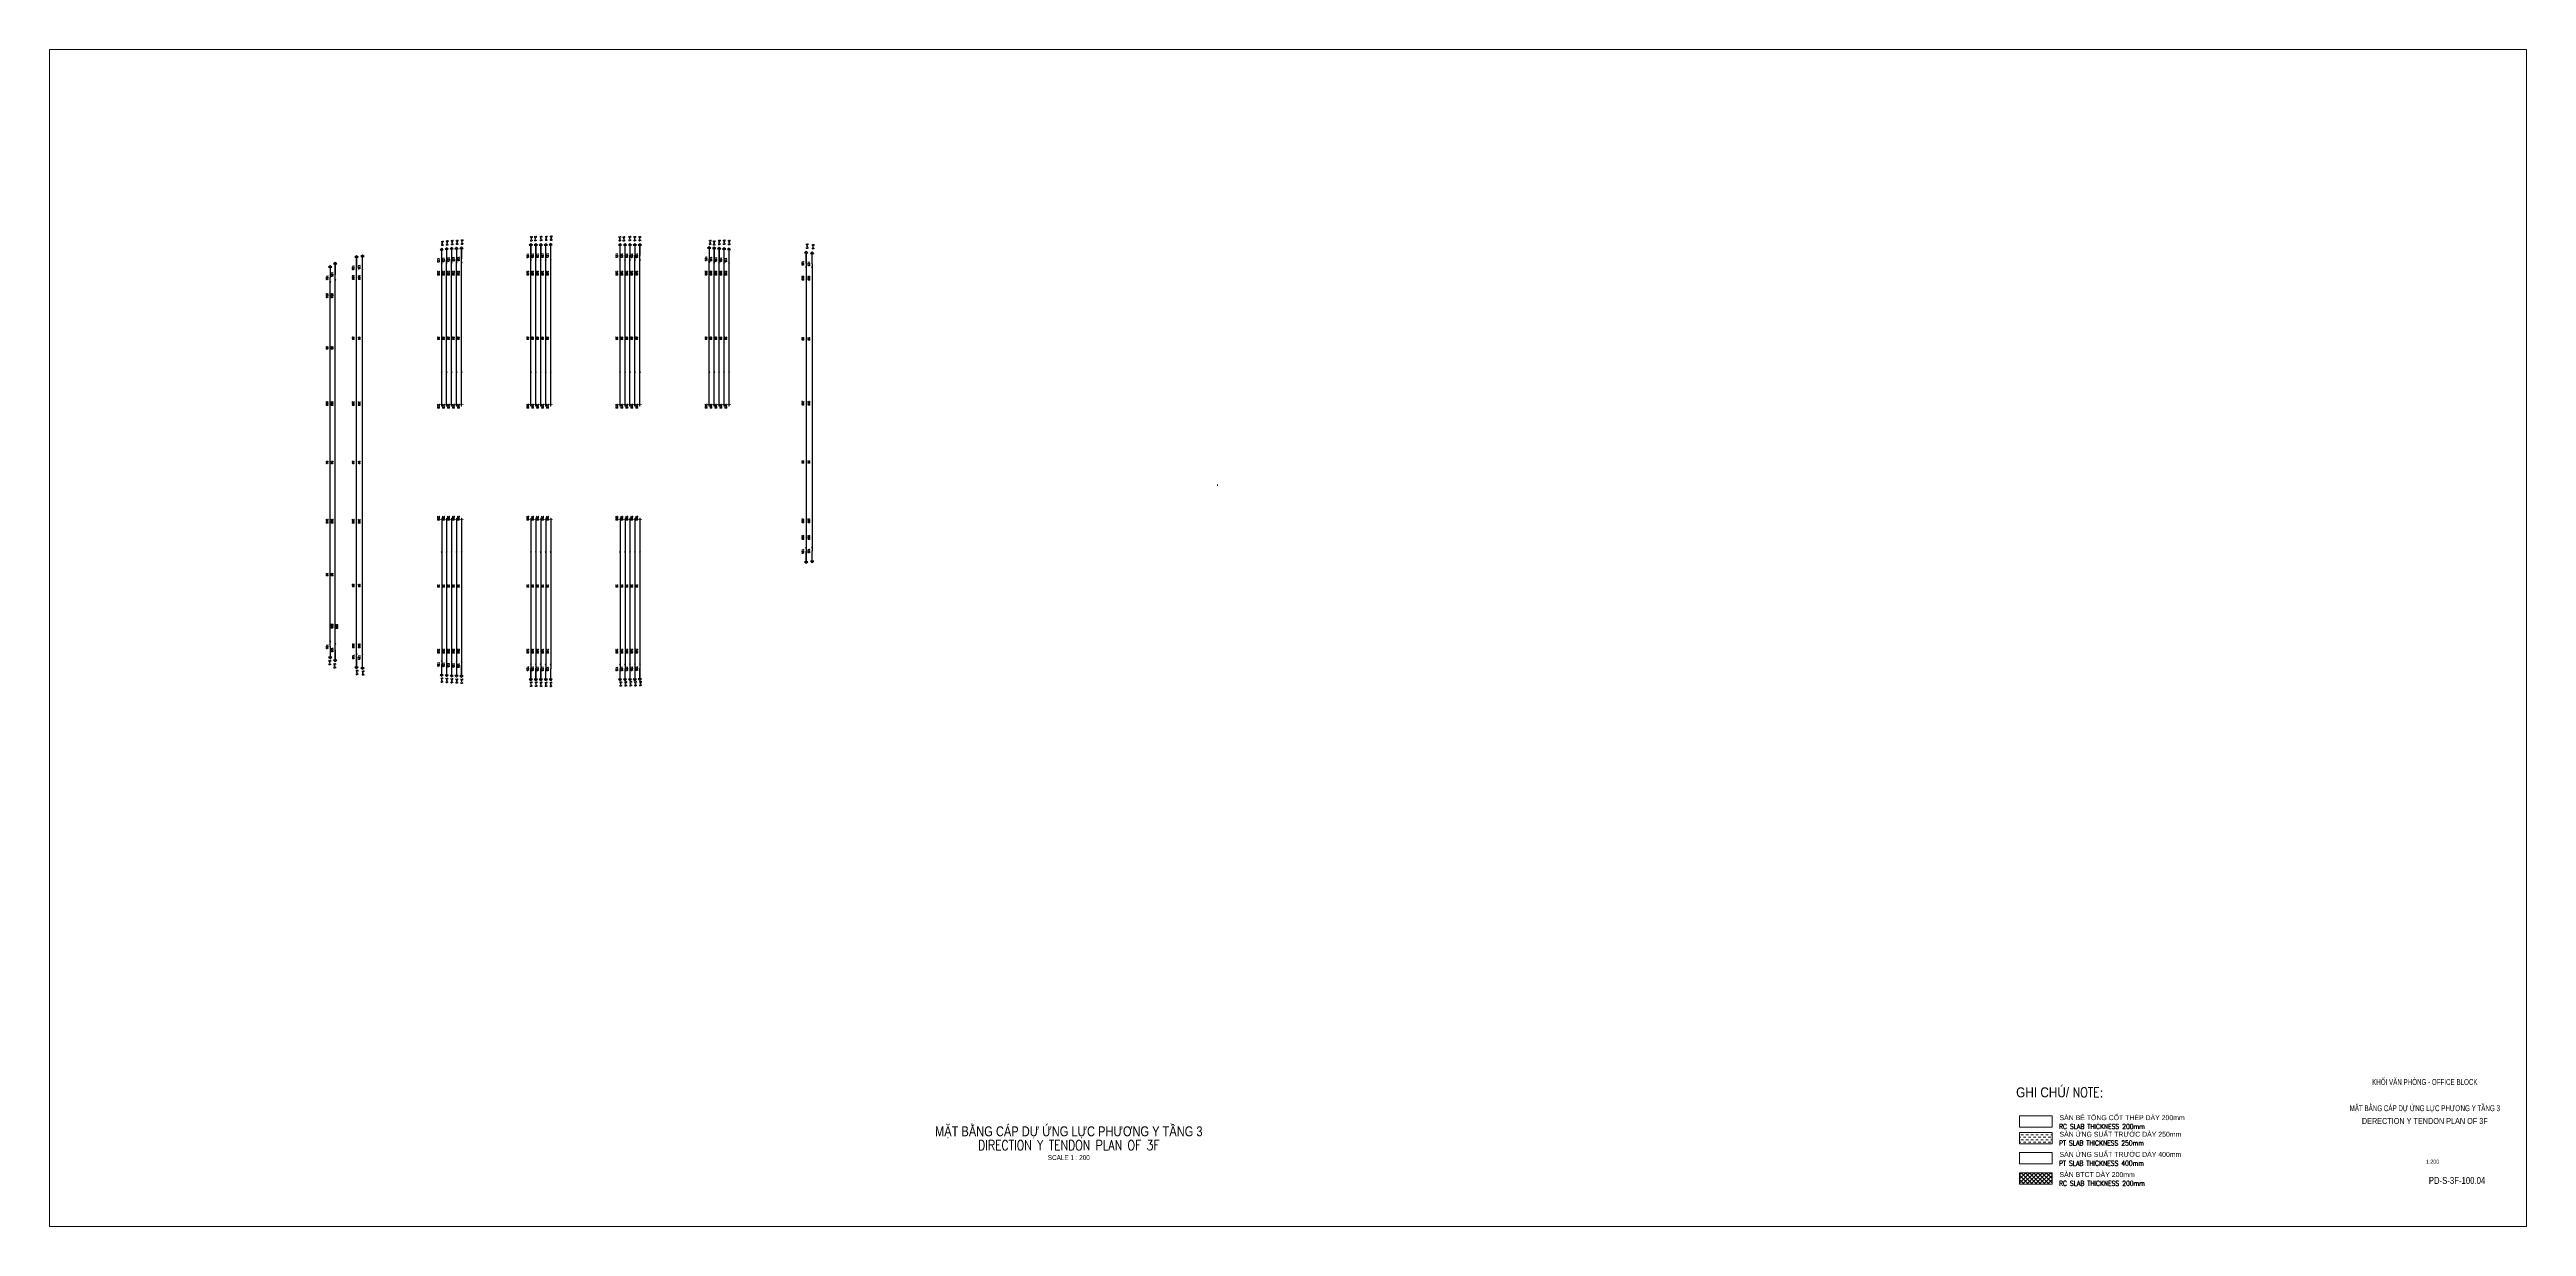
# Paper-space layout 'PD-S-3F-100.02 (3)' of a CAD drawing. Header units: millimetres. Extents: x 0 to 1250, y 0 to 594.
# The model-space entities are those that its viewports show. They can reach past a viewport. Long polylines and large blocks are cut down to what shows.
import ezdxf
from ezdxf.enums import TextEntityAlignment as Align

# ---------------------------------------------------------------- set-up
doc = ezdxf.new("R2010")
doc.units = ezdxf.units.MM
doc.header["$MEASUREMENT"] = 0
doc.linetypes.add('HIDDEN', pattern=[9.525, 6.35, -3.175])
doc.layers.add('Current_plane_Tendon', color=7, linetype='Continuous', true_color=0xab0000)
for name, color, linetype, lineweight in [('NDC_S_ANNO', 7, 'Continuous', 20), ('NDC_S_BEAM', 3, 'HIDDEN', 20), ('NDC_S_CONTINUOUS', 3, 'Continuous', 20), ('NDC_S_ENG TEXT', 2, 'Continuous', 20), ('NDC_S_ENG TITLE', 3, 'Continuous', 20), ('NDC_S_HATCH MATERIAL', 8, 'Continuous', 13), ('NDC_S_TEXT SYMBOL', 7, 'Continuous', 20), ('NDC_S_VN TEXT', 7, 'Continuous', 20), ('NDC_S_VN TITLE', 6, 'Continuous', 35)]:
    doc.layers.add(name, color=color, linetype=linetype, lineweight=lineweight)
doc.styles.add('NDC_ANNO', font='', dxfattribs={"width": 0.8})
doc.styles.add('NDC_ARIAL', font='arial.ttf', dxfattribs={"width": 0.85})
doc.styles.add('NDC_EN TXT', font='romans.shx', dxfattribs={"width": 0.8})
doc.styles.add('NDC_VIE TXT', font='arial.ttf', dxfattribs={"width": 0.8})
doc.styles.get("Standard").update_dxf_attribs({"font": 'arial.ttf'})
doc.styles.get('NDC_ANNO').set_extended_font_data('Dotum')

# ---------------------------------------------------------------- blocks, each defined once
blk = doc.blocks.new('A$C31938aec')
at = {"layer": 'NDC_S_HATCH MATERIAL'}
h = blk.add_hatch(dxfattribs=at)
h.set_pattern_fill('DASH', color=256, scale=2000)
h.set_pattern_definition([(0, (-34403.67, -56395.42), (250, 250), [250, -250])])
h.paths.add_polyline_path([(0, -520), (3278, -520), (3278, -1672), (0, -1672)])
at = {"layer": 'NDC_S_CONTINUOUS'}
for p, q in [((0, -520), (3278, -520)), ((3278, -1672), (0, -1672)), ((3278, -520), (3278, -1672))]:
    blk.add_line(p, q, dxfattribs=at)
at = {"layer": 'NDC_S_ENG TEXT', "style": 'NDC_EN TXT', "width": 0.8}
blk.add_text('PT SLAB THICKNESS 250mm', height=500, dxfattribs=at).set_placement((3983, -1849))
at = {"layer": 'NDC_S_VN TEXT', "style": 'NDC_VIE TXT', "width": 0.8}
blk.add_text('SÀN ỨNG SUẤT TRƯỚC DÀY 250mm', height=500, dxfattribs=at).set_placement((4034, -958))
blk = doc.blocks.new('A$Ca505e7a2')
at = {"layer": 'Current_plane_Tendon', "color": 14, "linetype": 'Continuous', "true_color": 0xab0000}
for points in [[(519097, 1512), (519097, 2562), (519247, 2562), (519085, 2712), (518923, 2562), (519073, 2562), (519073, 1512)], [(519597, 1521), (519597, 2571), (519747, 2571), (519585, 2721), (519423, 2571), (519573, 2571), (519573, 1521)], [(520097, 1530), (520097, 2580), (520247, 2580), (520085, 2730), (519923, 2580), (520073, 2580), (520073, 1530)], [(520597, 1539), (520597, 2589), (520747, 2589), (520585, 2739), (520423, 2589), (520573, 2589), (520573, 1539)], [(521097, 1548), (521097, 2598), (521247, 2598), (521085, 2748), (520923, 2598), (521073, 2598), (521073, 1548)], [(528097, 1540), (528097, 2590), (528247, 2590), (528085, 2740), (527923, 2590), (528073, 2590), (528073, 1540)], [(528597, 1535), (528597, 2585), (528747, 2585), (528585, 2735), (528423, 2585), (528573, 2585), (528573, 1535)], [(529097, 1530), (529097, 2580), (529247, 2580), (529085, 2730), (528923, 2580), (529073, 2580), (529073, 1530)], [(529597, 1524), (529597, 2574), (529747, 2574), (529585, 2724), (529423, 2574), (529573, 2574), (529573, 1524)], [(530097, 1519), (530097, 2569), (530247, 2569), (530085, 2719), (529923, 2569), (530073, 2569), (530073, 1519)], [(498846, -699), (498846, 351), (498996, 351), (498834, 501), (498672, 351), (498822, 351), (498822, -699)], [(499346, -373), (499346, 677), (499496, 677), (499334, 827), (499172, 677), (499322, 677), (499322, -373)], [(510097, 1071), (510097, 2121), (510247, 2121), (510085, 2271), (509923, 2121), (510073, 2121), (510073, 1071)], [(510597, 1110), (510597, 2160), (510747, 2160), (510585, 2310), (510423, 2160), (510573, 2160), (510573, 1110)], [(511097, 1148), (511097, 2198), (511247, 2198), (511085, 2348), (510923, 2198), (511073, 2198), (511073, 1148)], [(511597, 1172), (511597, 2222), (511747, 2222), (511585, 2372), (511423, 2222), (511573, 2222), (511573, 1172)], [(512097, 1196), (512097, 2246), (512247, 2246), (512085, 2396), (511923, 2246), (512073, 2246), (512073, 1196)], [(537097, 1210), (537097, 2260), (537247, 2260), (537085, 2410), (536923, 2260), (537073, 2260), (537073, 1210)], [(537597, 1179), (537597, 2229), (537747, 2229), (537585, 2379), (537423, 2229), (537573, 2229), (537573, 1179)], [(538097, 1148), (538097, 2198), (538247, 2198), (538085, 2348), (537923, 2198), (538073, 2198), (538073, 1148)], [(538597, 1118), (538597, 2168), (538747, 2168), (538585, 2318), (538423, 2168), (538573, 2168), (538573, 1118)], [(539097, 1087), (539097, 2137), (539247, 2137), (539085, 2287), (538923, 2137), (539073, 2137), (539073, 1087)], [(510135, -10245), (510085, -10195), (510035, -10245), (510085, -10295), (510135, -10245)], [(510635, -10245), (510585, -10195), (510535, -10245), (510585, -10295), (510635, -10245)], [(511135, -10245), (511085, -10195), (511035, -10245), (511085, -10295), (511135, -10245)], [(511635, -10245), (511585, -10195), (511535, -10245), (511585, -10295), (511635, -10245)], [(512135, -10245), (512085, -10195), (512035, -10245), (512085, -10295), (512135, -10245)], [(519135, -10245), (519085, -10195), (519035, -10245), (519085, -10295), (519135, -10245)], [(519635, -10245), (519585, -10195), (519535, -10245), (519585, -10295), (519635, -10245)], [(520135, -10245), (520085, -10195), (520035, -10245), (520085, -10295), (520135, -10245)], [(520635, -10245), (520585, -10195), (520535, -10245), (520585, -10295), (520635, -10245)], [(521135, -10245), (521085, -10195), (521035, -10245), (521085, -10295), (521135, -10245)], [(528135, -10245), (528085, -10195), (528035, -10245), (528085, -10295), (528135, -10245)], [(528635, -10245), (528585, -10195), (528535, -10245), (528585, -10295), (528635, -10245)], [(529135, -10245), (529085, -10195), (529035, -10245), (529085, -10295), (529135, -10245)], [(529635, -10245), (529585, -10195), (529535, -10245), (529585, -10295), (529635, -10245)], [(530135, -10245), (530085, -10195), (530035, -10245), (530085, -10295), (530135, -10245)], [(537135, -10245), (537085, -10195), (537035, -10245), (537085, -10295), (537135, -10245)], [(537635, -10245), (537585, -10195), (537535, -10245), (537585, -10295), (537635, -10245)], [(538135, -10245), (538085, -10195), (538035, -10245), (538085, -10295), (538135, -10245)], [(538635, -10245), (538585, -10195), (538535, -10245), (538585, -10295), (538635, -10245)], [(539135, -10245), (539085, -10195), (539035, -10245), (539085, -10295), (539135, -10245)], [(510135, -28401), (510085, -28351), (510035, -28401), (510085, -28451), (510135, -28401)], [(510635, -28401), (510585, -28351), (510535, -28401), (510585, -28451), (510635, -28401)], [(511135, -28401), (511085, -28351), (511035, -28401), (511085, -28451), (511135, -28401)], [(511635, -28401), (511585, -28351), (511535, -28401), (511585, -28451), (511635, -28401)], [(512135, -28401), (512085, -28351), (512035, -28401), (512085, -28451), (512135, -28401)], [(519135, -28401), (519085, -28351), (519035, -28401), (519085, -28451), (519135, -28401)], [(519635, -28401), (519585, -28351), (519535, -28401), (519585, -28451), (519635, -28401)], [(520135, -28401), (520085, -28351), (520035, -28401), (520085, -28451), (520135, -28401)], [(520635, -28401), (520585, -28351), (520535, -28401), (520585, -28451), (520635, -28401)], [(521135, -28401), (521085, -28351), (521035, -28401), (521085, -28451), (521135, -28401)], [(528135, -28401), (528085, -28351), (528035, -28401), (528085, -28451), (528135, -28401)], [(528635, -28401), (528585, -28351), (528535, -28401), (528585, -28451), (528635, -28401)], [(529135, -28401), (529085, -28351), (529035, -28401), (529085, -28451), (529135, -28401)], [(529635, -28401), (529585, -28351), (529535, -28401), (529585, -28451), (529635, -28401)], [(530135, -28401), (530085, -28351), (530035, -28401), (530085, -28451), (530135, -28401)], [(501473, -38974), (501473, -40024), (501323, -40024), (501485, -40174), (501647, -40024), (501497, -40024), (501497, -38974)], [(502073, -39029), (502073, -40079), (501923, -40079), (502085, -40229), (502247, -40079), (502097, -40079), (502097, -39029)], [(510073, -39732), (510073, -40782), (509923, -40782), (510085, -40932), (510247, -40782), (510097, -40782), (510097, -39732)], [(510573, -39763), (510573, -40813), (510423, -40813), (510585, -40963), (510747, -40813), (510597, -40813), (510597, -39763)], [(511073, -39794), (511073, -40844), (510923, -40844), (511085, -40994), (511247, -40844), (511097, -40844), (511097, -39794)], [(511573, -39825), (511573, -40875), (511423, -40875), (511585, -41025), (511747, -40875), (511597, -40875), (511597, -39825)], [(512073, -39855), (512073, -40905), (511923, -40905), (512085, -41055), (512247, -40905), (512097, -40905), (512097, -39855)], [(519073, -40165), (519073, -41215), (518923, -41215), (519085, -41365), (519247, -41215), (519097, -41215), (519097, -40165)], [(519573, -40170), (519573, -41220), (519423, -41220), (519585, -41370), (519747, -41220), (519597, -41220), (519597, -40170)], [(520073, -40175), (520073, -41225), (519923, -41225), (520085, -41375), (520247, -41225), (520097, -41225), (520097, -40175)], [(520573, -40180), (520573, -41230), (520423, -41230), (520585, -41380), (520747, -41230), (520597, -41230), (520597, -40180)], [(521073, -40186), (521073, -41236), (520923, -41236), (521085, -41386), (521247, -41236), (521097, -41236), (521097, -40186)], [(528073, -40193), (528073, -41243), (527923, -41243), (528085, -41393), (528247, -41243), (528097, -41243), (528097, -40193)], [(528573, -40184), (528573, -41234), (528423, -41234), (528585, -41384), (528747, -41234), (528597, -41234), (528597, -40184)], [(529073, -40175), (529073, -41225), (528923, -41225), (529085, -41375), (529247, -41225), (529097, -41225), (529097, -40175)], [(529573, -40166), (529573, -41216), (529423, -41216), (529585, -41366), (529747, -41216), (529597, -41216), (529597, -40166)], [(530073, -40157), (530073, -41207), (529923, -41207), (530085, -41357), (530247, -41207), (530097, -41207), (530097, -40157)]]:
    blk.add_lwpolyline(points, close=True, dxfattribs=at)
for points, elevation in [([(501493, 315), (501493, 1365), (501643, 1365), (501481, 1515), (501319, 1365), (501469, 1365), (501469, 315)], -76), ([(501531, 65), (501481, 115), (501431, 65), (501481, 15), (501531, 65)], 49), ([(502093, 376), (502093, 1426), (502243, 1426), (502081, 1576), (501919, 1426), (502069, 1426), (502069, 376)], -76), ([(502131, 111), (502081, 161), (502031, 111), (502081, 61), (502131, 111)], 49), ([(510135, 740), (510085, 790), (510035, 740), (510085, 690), (510135, 740)], 125), ([(510635, 769), (510585, 819), (510535, 769), (510585, 719), (510635, 769)], 125), ([(511135, 798), (511085, 848), (511035, 798), (511085, 748), (511135, 798)], 125), ([(511635, 815), (511585, 865), (511535, 815), (511585, 765), (511635, 815)], 125), ([(512135, 833), (512085, 883), (512035, 833), (512085, 783), (512135, 833)], 125), ([(519135, 1072), (519085, 1122), (519035, 1072), (519085, 1022), (519135, 1072)], 125), ([(519635, 1079), (519585, 1129), (519535, 1079), (519585, 1029), (519635, 1079)], 125), ([(520135, 1086), (520085, 1136), (520035, 1086), (520085, 1036), (520135, 1086)], 125), ([(520635, 1093), (520585, 1143), (520535, 1093), (520585, 1043), (520635, 1093)], 125), ([(521135, 1100), (521085, 1150), (521035, 1100), (521085, 1050), (521135, 1100)], 125), ([(528135, 1094), (528085, 1144), (528035, 1094), (528085, 1044), (528135, 1094)], 125), ([(528635, 1090), (528585, 1140), (528535, 1090), (528585, 1040), (528635, 1090)], 125), ([(529135, 1086), (529085, 1136), (529035, 1086), (529085, 1036), (529135, 1086)], 125), ([(529635, 1082), (529585, 1132), (529535, 1082), (529585, 1032), (529635, 1082)], 125), ([(530135, 1078), (530085, 1128), (530035, 1078), (530085, 1028), (530135, 1078)], 125), ([(537135, 848), (537085, 898), (537035, 848), (537085, 798), (537135, 848)], 125), ([(537635, 825), (537585, 875), (537535, 825), (537585, 775), (537635, 825)], 125), ([(538135, 802), (538085, 852), (538035, 802), (538085, 752), (538135, 802)], 125), ([(538635, 779), (538585, 829), (538535, 779), (538585, 729), (538635, 779)], 125), ([(539135, 756), (539085, 806), (539035, 756), (539085, 706), (539135, 756)], 125), ([(546880, 758), (546880, 1808), (547030, 1808), (546868, 1958), (546706, 1808), (546856, 1808), (546856, 758)], -148), ([(546918, 384), (546868, 434), (546818, 384), (546868, 334), (546918, 384)], -23), ([(547480, 703), (547480, 1753), (547630, 1753), (547468, 1903), (547306, 1753), (547456, 1753), (547456, 703)], -148), ([(547518, 342), (547468, 392), (547418, 342), (547468, 292), (547518, 342)], -23), ([(498884, -1153), (498834, -1103), (498784, -1153), (498834, -1203), (498884, -1153)], 125), ([(499384, -908), (499334, -858), (499284, -908), (499334, -958), (499384, -908)], 125), ([(546856, -28322), (546856, -29372), (546706, -29372), (546868, -29522), (547030, -29372), (546880, -29372), (546880, -28322)], -182), ([(546918, -27971), (546868, -27921), (546818, -27971), (546868, -28021), (546918, -27971)], -57), ([(547456, -28275), (547456, -29325), (547306, -29325), (547468, -29475), (547630, -29325), (547480, -29325), (547480, -28275)], -182), ([(547518, -27936), (547468, -27886), (547418, -27936), (547468, -27986), (547518, -27936)], -57), ([(498884, -37427), (498834, -37377), (498784, -37427), (498834, -37477), (498884, -37427)], 12), ([(498822, -37947), (498822, -38997), (498672, -38997), (498834, -39147), (498996, -38997), (498846, -38997), (498846, -37947)], -113), ([(499322, -38272), (499322, -39322), (499172, -39322), (499334, -39472), (499496, -39322), (499346, -39322), (499346, -38272)], -113), ([(499384, -37671), (499334, -37621), (499284, -37671), (499334, -37721), (499384, -37671)], 12), ([(501535, -38698), (501485, -38648), (501435, -38698), (501485, -38748), (501535, -38698)], 125), ([(502135, -38739), (502085, -38689), (502035, -38739), (502085, -38789), (502135, -38739)], 125), ([(510135, -39401), (510085, -39351), (510035, -39401), (510085, -39451), (510135, -39401)], 125), ([(510635, -39424), (510585, -39374), (510535, -39424), (510585, -39474), (510635, -39424)], 125), ([(511135, -39447), (511085, -39397), (511035, -39447), (511085, -39497), (511135, -39447)], 125), ([(511635, -39470), (511585, -39420), (511535, -39470), (511585, -39520), (511635, -39470)], 125), ([(512135, -39494), (512085, -39444), (512035, -39494), (512085, -39544), (512135, -39494)], 125), ([(519135, -39723), (519085, -39673), (519035, -39723), (519085, -39773), (519135, -39723)], 125), ([(519635, -39727), (519585, -39677), (519535, -39727), (519585, -39777), (519635, -39727)], 125), ([(520135, -39731), (520085, -39681), (520035, -39731), (520085, -39781), (520135, -39731)], 125), ([(520635, -39735), (520585, -39685), (520535, -39735), (520585, -39785), (520635, -39735)], 125), ([(521135, -39739), (521085, -39689), (521035, -39739), (521085, -39789), (521135, -39739)], 125), ([(528135, -39745), (528085, -39695), (528035, -39745), (528085, -39795), (528135, -39745)], 125), ([(528635, -39738), (528585, -39688), (528535, -39738), (528585, -39788), (528635, -39738)], 125), ([(529135, -39731), (529085, -39681), (529035, -39731), (529085, -39781), (529135, -39731)], 125), ([(529635, -39725), (529585, -39675), (529535, -39725), (529585, -39775), (529635, -39725)], 125), ([(530135, -39718), (530085, -39668), (530035, -39718), (530085, -39768), (530135, -39718)], 125)]:
    blk.add_lwpolyline(points, close=True, dxfattribs=dict(at, elevation=elevation))
for points, elevation in [([(501521, 315, 20, 20, 0), (501501, 349, 20, 20, 0), (501461, 349, 20, 20, 0), (501441, 315, 20, 20, 0), (501461, 280, 20, 20, 0), (501501, 280, 20, 20, 0)], -76), ([(502121, 376, 20, 20, 0), (502101, 410, 20, 20, 0), (502061, 410, 20, 20, 0), (502041, 376, 20, 20, 0), (502061, 341, 20, 20, 0), (502101, 341, 20, 20, 0)], -76), ([(546908, 758, 20, 20, 0), (546888, 793, 20, 20, 0), (546848, 793, 20, 20, 0), (546828, 758, 20, 20, 0), (546848, 724, 20, 20, 0), (546888, 724, 20, 20, 0)], -148), ([(547508, 703, 20, 20, 0), (547488, 738, 20, 20, 0), (547448, 738, 20, 20, 0), (547428, 703, 20, 20, 0), (547448, 669, 20, 20, 0), (547488, 669, 20, 20, 0)], -148), ([(498874, -2514, 20, 20, 0), (498854, -2480, 20, 20, 0), (498814, -2480, 20, 20, 0), (498794, -2514, 20, 20, 0), (498814, -2549, 20, 20, 0), (498854, -2549, 20, 20, 0)], 75), ([(499374, -2514, 20, 20, 0), (499354, -2480, 20, 20, 0), (499314, -2480, 20, 20, 0), (499294, -2514, 20, 20, 0), (499314, -2549, 20, 20, 0), (499354, -2549, 20, 20, 0)], 75), ([(501521, -683, 20, 20, 0), (501501, -648, 20, 20, 0), (501461, -648, 20, 20, 0), (501441, -683, 20, 20, 0), (501461, -717, 20, 20, 0), (501501, -717, 20, 20, 0)], -1), ([(502121, -683, 20, 20, 0), (502101, -648, 20, 20, 0), (502061, -648, 20, 20, 0), (502041, -683, 20, 20, 0), (502061, -717, 20, 20, 0), (502101, -717, 20, 20, 0)], -1), ([(510125, -255, 20, 20, 0), (510105, -220, 20, 20, 0), (510065, -220, 20, 20, 0), (510045, -255, 20, 20, 0), (510065, -289, 20, 20, 0), (510105, -289, 20, 20, 0)], 75), ([(510625, -255, 20, 20, 0), (510605, -220, 20, 20, 0), (510565, -220, 20, 20, 0), (510545, -255, 20, 20, 0), (510565, -289, 20, 20, 0), (510605, -289, 20, 20, 0)], 75), ([(511125, -255, 20, 20, 0), (511105, -220, 20, 20, 0), (511065, -220, 20, 20, 0), (511045, -255, 20, 20, 0), (511065, -289, 20, 20, 0), (511105, -289, 20, 20, 0)], 75), ([(511625, -255, 20, 20, 0), (511605, -220, 20, 20, 0), (511565, -220, 20, 20, 0), (511545, -255, 20, 20, 0), (511565, -289, 20, 20, 0), (511605, -289, 20, 20, 0)], 75), ([(512125, -255, 20, 20, 0), (512105, -220, 20, 20, 0), (512065, -220, 20, 20, 0), (512045, -255, 20, 20, 0), (512065, -289, 20, 20, 0), (512105, -289, 20, 20, 0)], 75), ([(519125, -245, 20, 20, 0), (519105, -211, 20, 20, 0), (519065, -211, 20, 20, 0), (519045, -245, 20, 20, 0), (519065, -280, 20, 20, 0), (519105, -280, 20, 20, 0)], 75), ([(519625, -245, 20, 20, 0), (519605, -211, 20, 20, 0), (519565, -211, 20, 20, 0), (519545, -245, 20, 20, 0), (519565, -280, 20, 20, 0), (519605, -280, 20, 20, 0)], 75), ([(520125, -245, 20, 20, 0), (520105, -211, 20, 20, 0), (520065, -211, 20, 20, 0), (520045, -245, 20, 20, 0), (520065, -280, 20, 20, 0), (520105, -280, 20, 20, 0)], 75), ([(520625, -245, 20, 20, 0), (520605, -211, 20, 20, 0), (520565, -211, 20, 20, 0), (520545, -245, 20, 20, 0), (520565, -280, 20, 20, 0), (520605, -280, 20, 20, 0)], 75), ([(521125, -245, 20, 20, 0), (521105, -211, 20, 20, 0), (521065, -211, 20, 20, 0), (521045, -245, 20, 20, 0), (521065, -280, 20, 20, 0), (521105, -280, 20, 20, 0)], 75), ([(528125, -245, 20, 20, 0), (528105, -211, 20, 20, 0), (528065, -211, 20, 20, 0), (528045, -245, 20, 20, 0), (528065, -280, 20, 20, 0), (528105, -280, 20, 20, 0)], 75), ([(528625, -245, 20, 20, 0), (528605, -211, 20, 20, 0), (528565, -211, 20, 20, 0), (528545, -245, 20, 20, 0), (528565, -280, 20, 20, 0), (528605, -280, 20, 20, 0)], 75), ([(529125, -245, 20, 20, 0), (529105, -211, 20, 20, 0), (529065, -211, 20, 20, 0), (529045, -245, 20, 20, 0), (529065, -280, 20, 20, 0), (529105, -280, 20, 20, 0)], 75), ([(529625, -245, 20, 20, 0), (529605, -211, 20, 20, 0), (529565, -211, 20, 20, 0), (529545, -245, 20, 20, 0), (529565, -280, 20, 20, 0), (529605, -280, 20, 20, 0)], 75), ([(530125, -245, 20, 20, 0), (530105, -211, 20, 20, 0), (530065, -211, 20, 20, 0), (530045, -245, 20, 20, 0), (530065, -280, 20, 20, 0), (530105, -280, 20, 20, 0)], 75), ([(537125, -237, 20, 20, 0), (537105, -202, 20, 20, 0), (537065, -202, 20, 20, 0), (537045, -237, 20, 20, 0), (537065, -272, 20, 20, 0), (537105, -272, 20, 20, 0)], 75), ([(537625, -237, 20, 20, 0), (537605, -202, 20, 20, 0), (537565, -202, 20, 20, 0), (537545, -237, 20, 20, 0), (537565, -272, 20, 20, 0), (537605, -272, 20, 20, 0)], 75), ([(538125, -237, 20, 20, 0), (538105, -202, 20, 20, 0), (538065, -202, 20, 20, 0), (538045, -237, 20, 20, 0), (538065, -272, 20, 20, 0), (538105, -272, 20, 20, 0)], 75), ([(538625, -237, 20, 20, 0), (538605, -202, 20, 20, 0), (538565, -202, 20, 20, 0), (538545, -237, 20, 20, 0), (538565, -272, 20, 20, 0), (538605, -272, 20, 20, 0)], 75), ([(539125, -237, 20, 20, 0), (539105, -202, 20, 20, 0), (539065, -202, 20, 20, 0), (539045, -237, 20, 20, 0), (539065, -272, 20, 20, 0), (539105, -272, 20, 20, 0)], 75), ([(546908, -741, 20, 20, 0), (546888, -706, 20, 20, 0), (546848, -706, 20, 20, 0), (546828, -741, 20, 20, 0), (546848, -775, 20, 20, 0), (546888, -775, 20, 20, 0)], -73), ([(547508, -741, 20, 20, 0), (547488, -706, 20, 20, 0), (547448, -706, 20, 20, 0), (547428, -741, 20, 20, 0), (547448, -775, 20, 20, 0), (547488, -775, 20, 20, 0)], -73), ([(501521, -6842, 20, 20, 0), (501501, -6808, 20, 20, 0), (501461, -6808, 20, 20, 0), (501441, -6842, 20, 20, 0), (501461, -6877, 20, 20, 0), (501501, -6877, 20, 20, 0)], -225), ([(502121, -6842, 20, 20, 0), (502101, -6808, 20, 20, 0), (502061, -6808, 20, 20, 0), (502041, -6842, 20, 20, 0), (502061, -6877, 20, 20, 0), (502101, -6877, 20, 20, 0)], -225), ([(510125, -6817, 20, 20, 0), (510105, -6782, 20, 20, 0), (510065, -6782, 20, 20, 0), (510045, -6817, 20, 20, 0), (510065, -6852, 20, 20, 0), (510105, -6852, 20, 20, 0)], -350), ([(510625, -6817, 20, 20, 0), (510605, -6782, 20, 20, 0), (510565, -6782, 20, 20, 0), (510545, -6817, 20, 20, 0), (510565, -6852, 20, 20, 0), (510605, -6852, 20, 20, 0)], -350), ([(511125, -6817, 20, 20, 0), (511105, -6782, 20, 20, 0), (511065, -6782, 20, 20, 0), (511045, -6817, 20, 20, 0), (511065, -6852, 20, 20, 0), (511105, -6852, 20, 20, 0)], -350), ([(511625, -6817, 20, 20, 0), (511605, -6782, 20, 20, 0), (511565, -6782, 20, 20, 0), (511545, -6817, 20, 20, 0), (511565, -6852, 20, 20, 0), (511605, -6852, 20, 20, 0)], -350), ([(512125, -6817, 20, 20, 0), (512105, -6782, 20, 20, 0), (512065, -6782, 20, 20, 0), (512045, -6817, 20, 20, 0), (512065, -6852, 20, 20, 0), (512105, -6852, 20, 20, 0)], -350), ([(519125, -6817, 20, 20, 0), (519105, -6782, 20, 20, 0), (519065, -6782, 20, 20, 0), (519045, -6817, 20, 20, 0), (519065, -6852, 20, 20, 0), (519105, -6852, 20, 20, 0)], -350), ([(519625, -6817, 20, 20, 0), (519605, -6782, 20, 20, 0), (519565, -6782, 20, 20, 0), (519545, -6817, 20, 20, 0), (519565, -6852, 20, 20, 0), (519605, -6852, 20, 20, 0)], -350), ([(520125, -6817, 20, 20, 0), (520105, -6782, 20, 20, 0), (520065, -6782, 20, 20, 0), (520045, -6817, 20, 20, 0), (520065, -6852, 20, 20, 0), (520105, -6852, 20, 20, 0)], -350), ([(520625, -6817, 20, 20, 0), (520605, -6782, 20, 20, 0), (520565, -6782, 20, 20, 0), (520545, -6817, 20, 20, 0), (520565, -6852, 20, 20, 0), (520605, -6852, 20, 20, 0)], -350), ([(521125, -6817, 20, 20, 0), (521105, -6782, 20, 20, 0), (521065, -6782, 20, 20, 0), (521045, -6817, 20, 20, 0), (521065, -6852, 20, 20, 0), (521105, -6852, 20, 20, 0)], -350), ([(528125, -6817, 20, 20, 0), (528105, -6782, 20, 20, 0), (528065, -6782, 20, 20, 0), (528045, -6817, 20, 20, 0), (528065, -6852, 20, 20, 0), (528105, -6852, 20, 20, 0)], -350), ([(528625, -6817, 20, 20, 0), (528605, -6782, 20, 20, 0), (528565, -6782, 20, 20, 0), (528545, -6817, 20, 20, 0), (528565, -6852, 20, 20, 0), (528605, -6852, 20, 20, 0)], -350), ([(529125, -6817, 20, 20, 0), (529105, -6782, 20, 20, 0), (529065, -6782, 20, 20, 0), (529045, -6817, 20, 20, 0), (529065, -6852, 20, 20, 0), (529105, -6852, 20, 20, 0)], -350), ([(529625, -6817, 20, 20, 0), (529605, -6782, 20, 20, 0), (529565, -6782, 20, 20, 0), (529545, -6817, 20, 20, 0), (529565, -6852, 20, 20, 0), (529605, -6852, 20, 20, 0)], -350), ([(530125, -6817, 20, 20, 0), (530105, -6782, 20, 20, 0), (530065, -6782, 20, 20, 0), (530045, -6817, 20, 20, 0), (530065, -6852, 20, 20, 0), (530105, -6852, 20, 20, 0)], -350), ([(537125, -6817, 20, 20, 0), (537105, -6782, 20, 20, 0), (537065, -6782, 20, 20, 0), (537045, -6817, 20, 20, 0), (537065, -6852, 20, 20, 0), (537105, -6852, 20, 20, 0)], -350), ([(537625, -6817, 20, 20, 0), (537605, -6782, 20, 20, 0), (537565, -6782, 20, 20, 0), (537545, -6817, 20, 20, 0), (537565, -6852, 20, 20, 0), (537605, -6852, 20, 20, 0)], -350), ([(538125, -6817, 20, 20, 0), (538105, -6782, 20, 20, 0), (538065, -6782, 20, 20, 0), (538045, -6817, 20, 20, 0), (538065, -6852, 20, 20, 0), (538105, -6852, 20, 20, 0)], -350), ([(538625, -6817, 20, 20, 0), (538605, -6782, 20, 20, 0), (538565, -6782, 20, 20, 0), (538545, -6817, 20, 20, 0), (538565, -6852, 20, 20, 0), (538605, -6852, 20, 20, 0)], -350), ([(539125, -6817, 20, 20, 0), (539105, -6782, 20, 20, 0), (539065, -6782, 20, 20, 0), (539045, -6817, 20, 20, 0), (539065, -6852, 20, 20, 0), (539105, -6852, 20, 20, 0)], -350), ([(546908, -6876, 20, 20, 0), (546888, -6841, 20, 20, 0), (546848, -6841, 20, 20, 0), (546828, -6876, 20, 20, 0), (546848, -6910, 20, 20, 0), (546888, -6910, 20, 20, 0)], -256), ([(547508, -6876, 20, 20, 0), (547488, -6841, 20, 20, 0), (547448, -6841, 20, 20, 0), (547428, -6876, 20, 20, 0), (547448, -6910, 20, 20, 0), (547488, -6910, 20, 20, 0)], -256), ([(498874, -7860, 20, 20, 0), (498854, -7826, 20, 20, 0), (498814, -7826, 20, 20, 0), (498794, -7860, 20, 20, 0), (498814, -7895, 20, 20, 0), (498854, -7895, 20, 20, 0)], -225), ([(499374, -7860, 20, 20, 0), (499354, -7826, 20, 20, 0), (499314, -7826, 20, 20, 0), (499294, -7860, 20, 20, 0), (499314, -7895, 20, 20, 0), (499354, -7895, 20, 20, 0)], -225), ([(498874, -13410, 20, 20, 0), (498854, -13376, 20, 20, 0), (498814, -13376, 20, 20, 0), (498794, -13410, 20, 20, 0), (498814, -13445, 20, 20, 0), (498854, -13445, 20, 20, 0)], -50), ([(499374, -13410, 20, 20, 0), (499354, -13376, 20, 20, 0), (499314, -13376, 20, 20, 0), (499294, -13410, 20, 20, 0), (499314, -13445, 20, 20, 0), (499354, -13445, 20, 20, 0)], -50), ([(501521, -13410, 20, 20, 0), (501501, -13376, 20, 20, 0), (501461, -13376, 20, 20, 0), (501441, -13410, 20, 20, 0), (501461, -13445, 20, 20, 0), (501501, -13445, 20, 20, 0)], -50), ([(502121, -13410, 20, 20, 0), (502101, -13376, 20, 20, 0), (502061, -13376, 20, 20, 0), (502041, -13410, 20, 20, 0), (502061, -13445, 20, 20, 0), (502101, -13445, 20, 20, 0)], -50), ([(510125, -13673, 20, 20, 0), (510105, -13638, 20, 20, 0), (510065, -13638, 20, 20, 0), (510045, -13673, 20, 20, 0), (510065, -13707, 20, 20, 0), (510105, -13707, 20, 20, 0)], -200), ([(510625, -13673, 20, 20, 0), (510605, -13638, 20, 20, 0), (510565, -13638, 20, 20, 0), (510545, -13673, 20, 20, 0), (510565, -13707, 20, 20, 0), (510605, -13707, 20, 20, 0)], -200), ([(511125, -13673, 20, 20, 0), (511105, -13638, 20, 20, 0), (511065, -13638, 20, 20, 0), (511045, -13673, 20, 20, 0), (511065, -13707, 20, 20, 0), (511105, -13707, 20, 20, 0)], -200), ([(511625, -13673, 20, 20, 0), (511605, -13638, 20, 20, 0), (511565, -13638, 20, 20, 0), (511545, -13673, 20, 20, 0), (511565, -13707, 20, 20, 0), (511605, -13707, 20, 20, 0)], -200), ([(512125, -13673, 20, 20, 0), (512105, -13638, 20, 20, 0), (512065, -13638, 20, 20, 0), (512045, -13673, 20, 20, 0), (512065, -13707, 20, 20, 0), (512105, -13707, 20, 20, 0)], -200), ([(519125, -13673, 20, 20, 0), (519105, -13638, 20, 20, 0), (519065, -13638, 20, 20, 0), (519045, -13673, 20, 20, 0), (519065, -13707, 20, 20, 0), (519105, -13707, 20, 20, 0)], -200), ([(519625, -13673, 20, 20, 0), (519605, -13638, 20, 20, 0), (519565, -13638, 20, 20, 0), (519545, -13673, 20, 20, 0), (519565, -13707, 20, 20, 0), (519605, -13707, 20, 20, 0)], -200), ([(520125, -13673, 20, 20, 0), (520105, -13638, 20, 20, 0), (520065, -13638, 20, 20, 0), (520045, -13673, 20, 20, 0), (520065, -13707, 20, 20, 0), (520105, -13707, 20, 20, 0)], -200), ([(520625, -13673, 20, 20, 0), (520605, -13638, 20, 20, 0), (520565, -13638, 20, 20, 0), (520545, -13673, 20, 20, 0), (520565, -13707, 20, 20, 0), (520605, -13707, 20, 20, 0)], -200), ([(521125, -13673, 20, 20, 0), (521105, -13638, 20, 20, 0), (521065, -13638, 20, 20, 0), (521045, -13673, 20, 20, 0), (521065, -13707, 20, 20, 0), (521105, -13707, 20, 20, 0)], -200), ([(528125, -13673, 20, 20, 0), (528105, -13638, 20, 20, 0), (528065, -13638, 20, 20, 0), (528045, -13673, 20, 20, 0), (528065, -13707, 20, 20, 0), (528105, -13707, 20, 20, 0)], -200), ([(528625, -13673, 20, 20, 0), (528605, -13638, 20, 20, 0), (528565, -13638, 20, 20, 0), (528545, -13673, 20, 20, 0), (528565, -13707, 20, 20, 0), (528605, -13707, 20, 20, 0)], -200), ([(529125, -13673, 20, 20, 0), (529105, -13638, 20, 20, 0), (529065, -13638, 20, 20, 0), (529045, -13673, 20, 20, 0), (529065, -13707, 20, 20, 0), (529105, -13707, 20, 20, 0)], -200), ([(529625, -13673, 20, 20, 0), (529605, -13638, 20, 20, 0), (529565, -13638, 20, 20, 0), (529545, -13673, 20, 20, 0), (529565, -13707, 20, 20, 0), (529605, -13707, 20, 20, 0)], -200), ([(530125, -13673, 20, 20, 0), (530105, -13638, 20, 20, 0), (530065, -13638, 20, 20, 0), (530045, -13673, 20, 20, 0), (530065, -13707, 20, 20, 0), (530105, -13707, 20, 20, 0)], -200), ([(537125, -13673, 20, 20, 0), (537105, -13638, 20, 20, 0), (537065, -13638, 20, 20, 0), (537045, -13673, 20, 20, 0), (537065, -13707, 20, 20, 0), (537105, -13707, 20, 20, 0)], -200), ([(537625, -13673, 20, 20, 0), (537605, -13638, 20, 20, 0), (537565, -13638, 20, 20, 0), (537545, -13673, 20, 20, 0), (537565, -13707, 20, 20, 0), (537605, -13707, 20, 20, 0)], -200), ([(538125, -13673, 20, 20, 0), (538105, -13638, 20, 20, 0), (538065, -13638, 20, 20, 0), (538045, -13673, 20, 20, 0), (538065, -13707, 20, 20, 0), (538105, -13707, 20, 20, 0)], -200), ([(538625, -13673, 20, 20, 0), (538605, -13638, 20, 20, 0), (538565, -13638, 20, 20, 0), (538545, -13673, 20, 20, 0), (538565, -13707, 20, 20, 0), (538605, -13707, 20, 20, 0)], -200), ([(539125, -13673, 20, 20, 0), (539105, -13638, 20, 20, 0), (539065, -13638, 20, 20, 0), (539045, -13673, 20, 20, 0), (539065, -13707, 20, 20, 0), (539105, -13707, 20, 20, 0)], -200), ([(546908, -13367, 20, 20, 0), (546888, -13332, 20, 20, 0), (546848, -13332, 20, 20, 0), (546828, -13367, 20, 20, 0), (546848, -13402, 20, 20, 0), (546888, -13402, 20, 20, 0)], -106), ([(547508, -13367, 20, 20, 0), (547488, -13332, 20, 20, 0), (547448, -13332, 20, 20, 0), (547428, -13367, 20, 20, 0), (547448, -13402, 20, 20, 0), (547488, -13402, 20, 20, 0)], -106), ([(498874, -19346, 20, 20, 0), (498854, -19311, 20, 20, 0), (498814, -19311, 20, 20, 0), (498794, -19346, 20, 20, 0), (498814, -19380, 20, 20, 0), (498854, -19380, 20, 20, 0)], -200), ([(499374, -19346, 20, 20, 0), (499354, -19311, 20, 20, 0), (499314, -19311, 20, 20, 0), (499294, -19346, 20, 20, 0), (499314, -19380, 20, 20, 0), (499354, -19380, 20, 20, 0)], -200), ([(501521, -19346, 20, 20, 0), (501501, -19311, 20, 20, 0), (501461, -19311, 20, 20, 0), (501441, -19346, 20, 20, 0), (501461, -19380, 20, 20, 0), (501501, -19380, 20, 20, 0)], -200), ([(502121, -19346, 20, 20, 0), (502101, -19311, 20, 20, 0), (502061, -19311, 20, 20, 0), (502041, -19346, 20, 20, 0), (502061, -19380, 20, 20, 0), (502101, -19380, 20, 20, 0)], -350), ([(546908, -19302, 20, 20, 0), (546888, -19268, 20, 20, 0), (546848, -19268, 20, 20, 0), (546828, -19302, 20, 20, 0), (546848, -19337, 20, 20, 0), (546888, -19337, 20, 20, 0)], -406), ([(547508, -19302, 20, 20, 0), (547488, -19268, 20, 20, 0), (547448, -19268, 20, 20, 0), (547428, -19302, 20, 20, 0), (547448, -19337, 20, 20, 0), (547488, -19337, 20, 20, 0)], -256), ([(510125, -24973, 20, 20, 0), (510105, -24938, 20, 20, 0), (510065, -24938, 20, 20, 0), (510045, -24973, 20, 20, 0), (510065, -25007, 20, 20, 0), (510105, -25007, 20, 20, 0)], -200), ([(510625, -24973, 20, 20, 0), (510605, -24938, 20, 20, 0), (510565, -24938, 20, 20, 0), (510545, -24973, 20, 20, 0), (510565, -25007, 20, 20, 0), (510605, -25007, 20, 20, 0)], -200), ([(511125, -24973, 20, 20, 0), (511105, -24938, 20, 20, 0), (511065, -24938, 20, 20, 0), (511045, -24973, 20, 20, 0), (511065, -25007, 20, 20, 0), (511105, -25007, 20, 20, 0)], -200), ([(511625, -24973, 20, 20, 0), (511605, -24938, 20, 20, 0), (511565, -24938, 20, 20, 0), (511545, -24973, 20, 20, 0), (511565, -25007, 20, 20, 0), (511605, -25007, 20, 20, 0)], -200), ([(512125, -24973, 20, 20, 0), (512105, -24938, 20, 20, 0), (512065, -24938, 20, 20, 0), (512045, -24973, 20, 20, 0), (512065, -25007, 20, 20, 0), (512105, -25007, 20, 20, 0)], -200), ([(519125, -24973, 20, 20, 0), (519105, -24938, 20, 20, 0), (519065, -24938, 20, 20, 0), (519045, -24973, 20, 20, 0), (519065, -25007, 20, 20, 0), (519105, -25007, 20, 20, 0)], -200), ([(519625, -24973, 20, 20, 0), (519605, -24938, 20, 20, 0), (519565, -24938, 20, 20, 0), (519545, -24973, 20, 20, 0), (519565, -25007, 20, 20, 0), (519605, -25007, 20, 20, 0)], -200), ([(520125, -24973, 20, 20, 0), (520105, -24938, 20, 20, 0), (520065, -24938, 20, 20, 0), (520045, -24973, 20, 20, 0), (520065, -25007, 20, 20, 0), (520105, -25007, 20, 20, 0)], -200), ([(520625, -24973, 20, 20, 0), (520605, -24938, 20, 20, 0), (520565, -24938, 20, 20, 0), (520545, -24973, 20, 20, 0), (520565, -25007, 20, 20, 0), (520605, -25007, 20, 20, 0)], -200), ([(521125, -24973, 20, 20, 0), (521105, -24938, 20, 20, 0), (521065, -24938, 20, 20, 0), (521045, -24973, 20, 20, 0), (521065, -25007, 20, 20, 0), (521105, -25007, 20, 20, 0)], -200), ([(528125, -24973, 20, 20, 0), (528105, -24938, 20, 20, 0), (528065, -24938, 20, 20, 0), (528045, -24973, 20, 20, 0), (528065, -25007, 20, 20, 0), (528105, -25007, 20, 20, 0)], -200), ([(528625, -24973, 20, 20, 0), (528605, -24938, 20, 20, 0), (528565, -24938, 20, 20, 0), (528545, -24973, 20, 20, 0), (528565, -25007, 20, 20, 0), (528605, -25007, 20, 20, 0)], -200), ([(529125, -24973, 20, 20, 0), (529105, -24938, 20, 20, 0), (529065, -24938, 20, 20, 0), (529045, -24973, 20, 20, 0), (529065, -25007, 20, 20, 0), (529105, -25007, 20, 20, 0)], -200), ([(529625, -24973, 20, 20, 0), (529605, -24938, 20, 20, 0), (529565, -24938, 20, 20, 0), (529545, -24973, 20, 20, 0), (529565, -25007, 20, 20, 0), (529605, -25007, 20, 20, 0)], -200), ([(530125, -24973, 20, 20, 0), (530105, -24938, 20, 20, 0), (530065, -24938, 20, 20, 0), (530045, -24973, 20, 20, 0), (530065, -25007, 20, 20, 0), (530105, -25007, 20, 20, 0)], -200), ([(498874, -25281, 20, 20, 0), (498854, -25246, 20, 20, 0), (498814, -25246, 20, 20, 0), (498794, -25281, 20, 20, 0), (498814, -25316, 20, 20, 0), (498854, -25316, 20, 20, 0)], -50), ([(499374, -25281, 20, 20, 0), (499354, -25246, 20, 20, 0), (499314, -25246, 20, 20, 0), (499294, -25281, 20, 20, 0), (499314, -25316, 20, 20, 0), (499354, -25316, 20, 20, 0)], -50), ([(501521, -25281, 20, 20, 0), (501501, -25246, 20, 20, 0), (501461, -25246, 20, 20, 0), (501441, -25281, 20, 20, 0), (501461, -25316, 20, 20, 0), (501501, -25316, 20, 20, 0)], -50), ([(502121, -25281, 20, 20, 0), (502101, -25246, 20, 20, 0), (502061, -25246, 20, 20, 0), (502041, -25281, 20, 20, 0), (502061, -25316, 20, 20, 0), (502101, -25316, 20, 20, 0)], -50), ([(546908, -25238, 20, 20, 0), (546888, -25203, 20, 20, 0), (546848, -25203, 20, 20, 0), (546828, -25238, 20, 20, 0), (546848, -25272, 20, 20, 0), (546888, -25272, 20, 20, 0)], -106), ([(546908, -26919, 20, 20, 0), (546888, -26884, 20, 20, 0), (546848, -26884, 20, 20, 0), (546828, -26919, 20, 20, 0), (546848, -26954, 20, 20, 0), (546888, -26954, 20, 20, 0)], -107), ([(547508, -25238, 20, 20, 0), (547488, -25203, 20, 20, 0), (547448, -25203, 20, 20, 0), (547428, -25238, 20, 20, 0), (547448, -25272, 20, 20, 0), (547488, -25272, 20, 20, 0)], -106), ([(547508, -26919, 20, 20, 0), (547488, -26884, 20, 20, 0), (547448, -26884, 20, 20, 0), (547428, -26919, 20, 20, 0), (547448, -26954, 20, 20, 0), (547488, -26954, 20, 20, 0)], -107), ([(546908, -28322, 20, 20, 0), (546888, -28287, 20, 20, 0), (546848, -28287, 20, 20, 0), (546828, -28322, 20, 20, 0), (546848, -28356, 20, 20, 0), (546888, -28356, 20, 20, 0)], -182), ([(547508, -28275, 20, 20, 0), (547488, -28240, 20, 20, 0), (547448, -28240, 20, 20, 0), (547428, -28275, 20, 20, 0), (547448, -28310, 20, 20, 0), (547488, -28310, 20, 20, 0)], -182), ([(498874, -30677, 20, 20, 0), (498854, -30642, 20, 20, 0), (498814, -30642, 20, 20, 0), (498794, -30677, 20, 20, 0), (498814, -30711, 20, 20, 0), (498854, -30711, 20, 20, 0)], -200), ([(499374, -30677, 20, 20, 0), (499354, -30642, 20, 20, 0), (499314, -30642, 20, 20, 0), (499294, -30677, 20, 20, 0), (499314, -30711, 20, 20, 0), (499354, -30711, 20, 20, 0)], -200), ([(501521, -31772, 20, 20, 0), (501501, -31738, 20, 20, 0), (501461, -31738, 20, 20, 0), (501441, -31772, 20, 20, 0), (501461, -31807, 20, 20, 0), (501501, -31807, 20, 20, 0)], -200), ([(502121, -31772, 20, 20, 0), (502101, -31738, 20, 20, 0), (502061, -31738, 20, 20, 0), (502041, -31772, 20, 20, 0), (502061, -31807, 20, 20, 0), (502101, -31807, 20, 20, 0)], -200), ([(510125, -31828, 20, 20, 0), (510105, -31794, 20, 20, 0), (510065, -31794, 20, 20, 0), (510045, -31828, 20, 20, 0), (510065, -31863, 20, 20, 0), (510105, -31863, 20, 20, 0)], -350), ([(510625, -31828, 20, 20, 0), (510605, -31794, 20, 20, 0), (510565, -31794, 20, 20, 0), (510545, -31828, 20, 20, 0), (510565, -31863, 20, 20, 0), (510605, -31863, 20, 20, 0)], -350), ([(511125, -31828, 20, 20, 0), (511105, -31794, 20, 20, 0), (511065, -31794, 20, 20, 0), (511045, -31828, 20, 20, 0), (511065, -31863, 20, 20, 0), (511105, -31863, 20, 20, 0)], -350), ([(511625, -31828, 20, 20, 0), (511605, -31794, 20, 20, 0), (511565, -31794, 20, 20, 0), (511545, -31828, 20, 20, 0), (511565, -31863, 20, 20, 0), (511605, -31863, 20, 20, 0)], -350), ([(512125, -31828, 20, 20, 0), (512105, -31794, 20, 20, 0), (512065, -31794, 20, 20, 0), (512045, -31828, 20, 20, 0), (512065, -31863, 20, 20, 0), (512105, -31863, 20, 20, 0)], -350), ([(519125, -31828, 20, 20, 0), (519105, -31794, 20, 20, 0), (519065, -31794, 20, 20, 0), (519045, -31828, 20, 20, 0), (519065, -31863, 20, 20, 0), (519105, -31863, 20, 20, 0)], -350), ([(519625, -31828, 20, 20, 0), (519605, -31794, 20, 20, 0), (519565, -31794, 20, 20, 0), (519545, -31828, 20, 20, 0), (519565, -31863, 20, 20, 0), (519605, -31863, 20, 20, 0)], -350), ([(520125, -31828, 20, 20, 0), (520105, -31794, 20, 20, 0), (520065, -31794, 20, 20, 0), (520045, -31828, 20, 20, 0), (520065, -31863, 20, 20, 0), (520105, -31863, 20, 20, 0)], -350), ([(520625, -31828, 20, 20, 0), (520605, -31794, 20, 20, 0), (520565, -31794, 20, 20, 0), (520545, -31828, 20, 20, 0), (520565, -31863, 20, 20, 0), (520605, -31863, 20, 20, 0)], -350), ([(521125, -31828, 20, 20, 0), (521105, -31794, 20, 20, 0), (521065, -31794, 20, 20, 0), (521045, -31828, 20, 20, 0), (521065, -31863, 20, 20, 0), (521105, -31863, 20, 20, 0)], -350), ([(528125, -31828, 20, 20, 0), (528105, -31794, 20, 20, 0), (528065, -31794, 20, 20, 0), (528045, -31828, 20, 20, 0), (528065, -31863, 20, 20, 0), (528105, -31863, 20, 20, 0)], -350), ([(528625, -31828, 20, 20, 0), (528605, -31794, 20, 20, 0), (528565, -31794, 20, 20, 0), (528545, -31828, 20, 20, 0), (528565, -31863, 20, 20, 0), (528605, -31863, 20, 20, 0)], -350), ([(529125, -31828, 20, 20, 0), (529105, -31794, 20, 20, 0), (529065, -31794, 20, 20, 0), (529045, -31828, 20, 20, 0), (529065, -31863, 20, 20, 0), (529105, -31863, 20, 20, 0)], -350), ([(529625, -31828, 20, 20, 0), (529605, -31794, 20, 20, 0), (529565, -31794, 20, 20, 0), (529545, -31828, 20, 20, 0), (529565, -31863, 20, 20, 0), (529605, -31863, 20, 20, 0)], -350), ([(530125, -31828, 20, 20, 0), (530105, -31794, 20, 20, 0), (530065, -31794, 20, 20, 0), (530045, -31828, 20, 20, 0), (530065, -31863, 20, 20, 0), (530105, -31863, 20, 20, 0)], -350), ([(498874, -35868, 20, 20, 0), (498854, -35834, 20, 20, 0), (498814, -35834, 20, 20, 0), (498794, -35868, 20, 20, 0), (498814, -35903, 20, 20, 0), (498854, -35903, 20, 20, 0)], -38), ([(499374, -35868, 20, 20, 0), (499354, -35834, 20, 20, 0), (499314, -35834, 20, 20, 0), (499294, -35868, 20, 20, 0), (499314, -35903, 20, 20, 0), (499354, -35903, 20, 20, 0)], -38), ([(498874, -37947, 20, 20, 0), (498854, -37912, 20, 20, 0), (498814, -37912, 20, 20, 0), (498794, -37947, 20, 20, 0), (498814, -37981, 20, 20, 0), (498854, -37981, 20, 20, 0)], -113), ([(499374, -38272, 20, 20, 0), (499354, -38237, 20, 20, 0), (499314, -38237, 20, 20, 0), (499294, -38272, 20, 20, 0), (499314, -38307, 20, 20, 0), (499354, -38307, 20, 20, 0)], -113), ([(501525, -37870, 20, 20, 0), (501505, -37836, 20, 20, 0), (501465, -37836, 20, 20, 0), (501445, -37870, 20, 20, 0), (501465, -37905, 20, 20, 0), (501505, -37905, 20, 20, 0)], 75), ([(502125, -37870, 20, 20, 0), (502105, -37836, 20, 20, 0), (502065, -37836, 20, 20, 0), (502045, -37870, 20, 20, 0), (502065, -37905, 20, 20, 0), (502105, -37905, 20, 20, 0)], 75), ([(510125, -38408, 20, 20, 0), (510105, -38374, 20, 20, 0), (510065, -38374, 20, 20, 0), (510045, -38408, 20, 20, 0), (510065, -38443, 20, 20, 0), (510105, -38443, 20, 20, 0)], 75), ([(510625, -38408, 20, 20, 0), (510605, -38374, 20, 20, 0), (510565, -38374, 20, 20, 0), (510545, -38408, 20, 20, 0), (510565, -38443, 20, 20, 0), (510605, -38443, 20, 20, 0)], 75), ([(511125, -38408, 20, 20, 0), (511105, -38374, 20, 20, 0), (511065, -38374, 20, 20, 0), (511045, -38408, 20, 20, 0), (511065, -38443, 20, 20, 0), (511105, -38443, 20, 20, 0)], 75), ([(511625, -38408, 20, 20, 0), (511605, -38374, 20, 20, 0), (511565, -38374, 20, 20, 0), (511545, -38408, 20, 20, 0), (511565, -38443, 20, 20, 0), (511605, -38443, 20, 20, 0)], 75), ([(512125, -38408, 20, 20, 0), (512105, -38374, 20, 20, 0), (512065, -38374, 20, 20, 0), (512045, -38408, 20, 20, 0), (512065, -38443, 20, 20, 0), (512105, -38443, 20, 20, 0)], 75), ([(519125, -38400, 20, 20, 0), (519105, -38365, 20, 20, 0), (519065, -38365, 20, 20, 0), (519045, -38400, 20, 20, 0), (519065, -38435, 20, 20, 0), (519105, -38435, 20, 20, 0)], 75), ([(519625, -38400, 20, 20, 0), (519605, -38365, 20, 20, 0), (519565, -38365, 20, 20, 0), (519545, -38400, 20, 20, 0), (519565, -38435, 20, 20, 0), (519605, -38435, 20, 20, 0)], 75), ([(520125, -38400, 20, 20, 0), (520105, -38365, 20, 20, 0), (520065, -38365, 20, 20, 0), (520045, -38400, 20, 20, 0), (520065, -38435, 20, 20, 0), (520105, -38435, 20, 20, 0)], 75), ([(520625, -38400, 20, 20, 0), (520605, -38365, 20, 20, 0), (520565, -38365, 20, 20, 0), (520545, -38400, 20, 20, 0), (520565, -38435, 20, 20, 0), (520605, -38435, 20, 20, 0)], 75), ([(521125, -38400, 20, 20, 0), (521105, -38365, 20, 20, 0), (521065, -38365, 20, 20, 0), (521045, -38400, 20, 20, 0), (521065, -38435, 20, 20, 0), (521105, -38435, 20, 20, 0)], 75), ([(528125, -38400, 20, 20, 0), (528105, -38366, 20, 20, 0), (528065, -38366, 20, 20, 0), (528045, -38400, 20, 20, 0), (528065, -38435, 20, 20, 0), (528105, -38435, 20, 20, 0)], 75), ([(528625, -38400, 20, 20, 0), (528605, -38366, 20, 20, 0), (528565, -38366, 20, 20, 0), (528545, -38400, 20, 20, 0), (528565, -38435, 20, 20, 0), (528605, -38435, 20, 20, 0)], 75), ([(529125, -38400, 20, 20, 0), (529105, -38366, 20, 20, 0), (529065, -38366, 20, 20, 0), (529045, -38400, 20, 20, 0), (529065, -38435, 20, 20, 0), (529105, -38435, 20, 20, 0)], 75), ([(529625, -38400, 20, 20, 0), (529605, -38366, 20, 20, 0), (529565, -38366, 20, 20, 0), (529545, -38400, 20, 20, 0), (529565, -38435, 20, 20, 0), (529605, -38435, 20, 20, 0)], 75), ([(530125, -38400, 20, 20, 0), (530105, -38366, 20, 20, 0), (530065, -38366, 20, 20, 0), (530045, -38400, 20, 20, 0), (530065, -38435, 20, 20, 0), (530105, -38435, 20, 20, 0)], 75)]:
    blk.add_lwpolyline(points, format="xyseb", close=True, dxfattribs=dict(at, elevation=elevation))
for points in [[(510125, 1071, 20, 20, 0), (510105, 1106, 20, 20, 0), (510065, 1106, 20, 20, 0), (510045, 1071, 20, 20, 0), (510065, 1036, 20, 20, 0), (510105, 1036, 20, 20, 0)], [(510625, 1110, 20, 20, 0), (510605, 1144, 20, 20, 0), (510565, 1144, 20, 20, 0), (510545, 1110, 20, 20, 0), (510565, 1075, 20, 20, 0), (510605, 1075, 20, 20, 0)], [(511125, 1148, 20, 20, 0), (511105, 1183, 20, 20, 0), (511065, 1183, 20, 20, 0), (511045, 1148, 20, 20, 0), (511065, 1114, 20, 20, 0), (511105, 1114, 20, 20, 0)], [(511625, 1172, 20, 20, 0), (511605, 1207, 20, 20, 0), (511565, 1207, 20, 20, 0), (511545, 1172, 20, 20, 0), (511565, 1138, 20, 20, 0), (511605, 1138, 20, 20, 0)], [(512125, 1196, 20, 20, 0), (512105, 1231, 20, 20, 0), (512065, 1231, 20, 20, 0), (512045, 1196, 20, 20, 0), (512065, 1161, 20, 20, 0), (512105, 1161, 20, 20, 0)], [(519125, 1512, 20, 20, 0), (519105, 1546, 20, 20, 0), (519065, 1546, 20, 20, 0), (519045, 1512, 20, 20, 0), (519065, 1477, 20, 20, 0), (519105, 1477, 20, 20, 0)], [(519625, 1521, 20, 20, 0), (519605, 1555, 20, 20, 0), (519565, 1555, 20, 20, 0), (519545, 1521, 20, 20, 0), (519565, 1486, 20, 20, 0), (519605, 1486, 20, 20, 0)], [(520125, 1530, 20, 20, 0), (520105, 1564, 20, 20, 0), (520065, 1564, 20, 20, 0), (520045, 1530, 20, 20, 0), (520065, 1495, 20, 20, 0), (520105, 1495, 20, 20, 0)], [(520625, 1539, 20, 20, 0), (520605, 1573, 20, 20, 0), (520565, 1573, 20, 20, 0), (520545, 1539, 20, 20, 0), (520565, 1504, 20, 20, 0), (520605, 1504, 20, 20, 0)], [(521125, 1548, 20, 20, 0), (521105, 1583, 20, 20, 0), (521065, 1583, 20, 20, 0), (521045, 1548, 20, 20, 0), (521065, 1513, 20, 20, 0), (521105, 1513, 20, 20, 0)], [(528125, 1540, 20, 20, 0), (528105, 1575, 20, 20, 0), (528065, 1575, 20, 20, 0), (528045, 1540, 20, 20, 0), (528065, 1506, 20, 20, 0), (528105, 1506, 20, 20, 0)], [(528625, 1535, 20, 20, 0), (528605, 1570, 20, 20, 0), (528565, 1570, 20, 20, 0), (528545, 1535, 20, 20, 0), (528565, 1500, 20, 20, 0), (528605, 1500, 20, 20, 0)], [(529125, 1530, 20, 20, 0), (529105, 1564, 20, 20, 0), (529065, 1564, 20, 20, 0), (529045, 1530, 20, 20, 0), (529065, 1495, 20, 20, 0), (529105, 1495, 20, 20, 0)], [(529625, 1524, 20, 20, 0), (529605, 1559, 20, 20, 0), (529565, 1559, 20, 20, 0), (529545, 1524, 20, 20, 0), (529565, 1490, 20, 20, 0), (529605, 1490, 20, 20, 0)], [(530125, 1519, 20, 20, 0), (530105, 1554, 20, 20, 0), (530065, 1554, 20, 20, 0), (530045, 1519, 20, 20, 0), (530065, 1485, 20, 20, 0), (530105, 1485, 20, 20, 0)], [(537125, 1210, 20, 20, 0), (537105, 1245, 20, 20, 0), (537065, 1245, 20, 20, 0), (537045, 1210, 20, 20, 0), (537065, 1175, 20, 20, 0), (537105, 1175, 20, 20, 0)], [(537625, 1179, 20, 20, 0), (537605, 1214, 20, 20, 0), (537565, 1214, 20, 20, 0), (537545, 1179, 20, 20, 0), (537565, 1145, 20, 20, 0), (537605, 1145, 20, 20, 0)], [(538125, 1148, 20, 20, 0), (538105, 1183, 20, 20, 0), (538065, 1183, 20, 20, 0), (538045, 1148, 20, 20, 0), (538065, 1114, 20, 20, 0), (538105, 1114, 20, 20, 0)], [(538625, 1118, 20, 20, 0), (538605, 1152, 20, 20, 0), (538565, 1152, 20, 20, 0), (538545, 1118, 20, 20, 0), (538565, 1083, 20, 20, 0), (538605, 1083, 20, 20, 0)], [(539125, 1087, 20, 20, 0), (539105, 1121, 20, 20, 0), (539065, 1121, 20, 20, 0), (539045, 1087, 20, 20, 0), (539065, 1052, 20, 20, 0), (539105, 1052, 20, 20, 0)], [(498874, -699, 20, 20, 0), (498854, -664, 20, 20, 0), (498814, -664, 20, 20, 0), (498794, -699, 20, 20, 0), (498814, -733, 20, 20, 0), (498854, -733, 20, 20, 0)], [(499374, -373, 20, 20, 0), (499354, -338, 20, 20, 0), (499314, -338, 20, 20, 0), (499294, -373, 20, 20, 0), (499314, -408, 20, 20, 0), (499354, -408, 20, 20, 0)], [(501525, -38974, 20, 20, 0), (501505, -38939, 20, 20, 0), (501465, -38939, 20, 20, 0), (501445, -38974, 20, 20, 0), (501465, -39008, 20, 20, 0), (501505, -39008, 20, 20, 0)], [(502125, -39029, 20, 20, 0), (502105, -38994, 20, 20, 0), (502065, -38994, 20, 20, 0), (502045, -39029, 20, 20, 0), (502065, -39064, 20, 20, 0), (502105, -39064, 20, 20, 0)], [(510125, -39732, 20, 20, 0), (510105, -39697, 20, 20, 0), (510065, -39697, 20, 20, 0), (510045, -39732, 20, 20, 0), (510065, -39767, 20, 20, 0), (510105, -39767, 20, 20, 0)], [(510625, -39763, 20, 20, 0), (510605, -39728, 20, 20, 0), (510565, -39728, 20, 20, 0), (510545, -39763, 20, 20, 0), (510565, -39798, 20, 20, 0), (510605, -39798, 20, 20, 0)], [(511125, -39794, 20, 20, 0), (511105, -39759, 20, 20, 0), (511065, -39759, 20, 20, 0), (511045, -39794, 20, 20, 0), (511065, -39828, 20, 20, 0), (511105, -39828, 20, 20, 0)], [(511625, -39825, 20, 20, 0), (511605, -39790, 20, 20, 0), (511565, -39790, 20, 20, 0), (511545, -39825, 20, 20, 0), (511565, -39859, 20, 20, 0), (511605, -39859, 20, 20, 0)], [(512125, -39855, 20, 20, 0), (512105, -39821, 20, 20, 0), (512065, -39821, 20, 20, 0), (512045, -39855, 20, 20, 0), (512065, -39890, 20, 20, 0), (512105, -39890, 20, 20, 0)], [(519125, -40165, 20, 20, 0), (519105, -40130, 20, 20, 0), (519065, -40130, 20, 20, 0), (519045, -40165, 20, 20, 0), (519065, -40199, 20, 20, 0), (519105, -40199, 20, 20, 0)], [(519625, -40170, 20, 20, 0), (519605, -40135, 20, 20, 0), (519565, -40135, 20, 20, 0), (519545, -40170, 20, 20, 0), (519565, -40204, 20, 20, 0), (519605, -40204, 20, 20, 0)], [(520125, -40175, 20, 20, 0), (520105, -40140, 20, 20, 0), (520065, -40140, 20, 20, 0), (520045, -40175, 20, 20, 0), (520065, -40210, 20, 20, 0), (520105, -40210, 20, 20, 0)], [(520625, -40180, 20, 20, 0), (520605, -40146, 20, 20, 0), (520565, -40146, 20, 20, 0), (520545, -40180, 20, 20, 0), (520565, -40215, 20, 20, 0), (520605, -40215, 20, 20, 0)], [(521125, -40186, 20, 20, 0), (521105, -40151, 20, 20, 0), (521065, -40151, 20, 20, 0), (521045, -40186, 20, 20, 0), (521065, -40220, 20, 20, 0), (521105, -40220, 20, 20, 0)], [(528125, -40193, 20, 20, 0), (528105, -40159, 20, 20, 0), (528065, -40159, 20, 20, 0), (528045, -40193, 20, 20, 0), (528065, -40228, 20, 20, 0), (528105, -40228, 20, 20, 0)], [(528625, -40184, 20, 20, 0), (528605, -40150, 20, 20, 0), (528565, -40150, 20, 20, 0), (528545, -40184, 20, 20, 0), (528565, -40219, 20, 20, 0), (528605, -40219, 20, 20, 0)], [(529125, -40175, 20, 20, 0), (529105, -40140, 20, 20, 0), (529065, -40140, 20, 20, 0), (529045, -40175, 20, 20, 0), (529065, -40210, 20, 20, 0), (529105, -40210, 20, 20, 0)], [(529625, -40166, 20, 20, 0), (529605, -40131, 20, 20, 0), (529565, -40131, 20, 20, 0), (529545, -40166, 20, 20, 0), (529565, -40201, 20, 20, 0), (529605, -40201, 20, 20, 0)], [(530125, -40157, 20, 20, 0), (530105, -40122, 20, 20, 0), (530065, -40122, 20, 20, 0), (530045, -40157, 20, 20, 0), (530065, -40192, 20, 20, 0), (530105, -40192, 20, 20, 0)]]:
    blk.add_lwpolyline(points, format="xyseb", close=True, dxfattribs=at)
at = {"layer": 'Current_plane_Tendon', "color": 14, "linetype": 'Continuous', "true_color": 0xab0000, "elevation": -200}
for points in [[(509885, -13523, 60, 60, 0), (510285, -13523, 60, 60, 0)], [(510385, -13523, 60, 60, 0), (510785, -13523, 60, 60, 0)], [(510885, -13523, 60, 60, 0), (511285, -13523, 60, 60, 0)], [(511385, -13523, 60, 60, 0), (511785, -13523, 60, 60, 0)], [(511885, -13523, 60, 60, 0), (512285, -13523, 60, 60, 0)], [(518885, -13523, 60, 60, 0), (519285, -13523, 60, 60, 0)], [(519385, -13523, 60, 60, 0), (519785, -13523, 60, 60, 0)], [(519885, -13523, 60, 60, 0), (520285, -13523, 60, 60, 0)], [(520385, -13523, 60, 60, 0), (520785, -13523, 60, 60, 0)], [(520885, -13523, 60, 60, 0), (521285, -13523, 60, 60, 0)], [(527885, -13523, 60, 60, 0), (528285, -13523, 60, 60, 0)], [(528385, -13523, 60, 60, 0), (528785, -13523, 60, 60, 0)], [(528885, -13523, 60, 60, 0), (529285, -13523, 60, 60, 0)], [(529385, -13523, 60, 60, 0), (529785, -13523, 60, 60, 0)], [(529885, -13523, 60, 60, 0), (530285, -13523, 60, 60, 0)], [(536885, -13523, 60, 60, 0), (537285, -13523, 60, 60, 0)], [(537385, -13523, 60, 60, 0), (537785, -13523, 60, 60, 0)], [(537885, -13523, 60, 60, 0), (538285, -13523, 60, 60, 0)], [(538385, -13523, 60, 60, 0), (538785, -13523, 60, 60, 0)], [(538885, -13523, 60, 60, 0), (539285, -13523, 60, 60, 0)], [(510285, -25123, 60, 60, 0), (509885, -25123, 60, 60, 0)], [(510785, -25123, 60, 60, 0), (510385, -25123, 60, 60, 0)], [(511285, -25123, 60, 60, 0), (510885, -25123, 60, 60, 0)], [(511785, -25123, 60, 60, 0), (511385, -25123, 60, 60, 0)], [(512285, -25123, 60, 60, 0), (511885, -25123, 60, 60, 0)], [(519285, -25123, 60, 60, 0), (518885, -25123, 60, 60, 0)], [(519785, -25123, 60, 60, 0), (519385, -25123, 60, 60, 0)], [(520285, -25123, 60, 60, 0), (519885, -25123, 60, 60, 0)], [(520785, -25123, 60, 60, 0), (520385, -25123, 60, 60, 0)], [(521285, -25123, 60, 60, 0), (520885, -25123, 60, 60, 0)], [(528285, -25123, 60, 60, 0), (527885, -25123, 60, 60, 0)], [(528785, -25123, 60, 60, 0), (528385, -25123, 60, 60, 0)], [(529285, -25123, 60, 60, 0), (528885, -25123, 60, 60, 0)], [(529785, -25123, 60, 60, 0), (529385, -25123, 60, 60, 0)], [(530285, -25123, 60, 60, 0), (529885, -25123, 60, 60, 0)]]:
    blk.add_lwpolyline(points, format="xyseb", dxfattribs=at)
at = {"layer": 'Current_plane_Tendon', "color": 14, "linetype": 'Continuous', "true_color": 0xab0000}
for points in [[(501481, -683, -1), (501481, -592, -2), (501481, -501, -4), (501481, -411, -7), (501481, -320, -11), (501481, -229, -17), (501481, -139, -24), (501481, -48, -32), (501481, 43, -41), (501481, 133, -52), (501481, 224, -63), (501481, 315, -76)], [(502081, -683, -1), (502081, -586, -2), (502081, -490, -4), (502081, -394, -7), (502081, -298, -11), (502081, -202, -17), (502081, -105, -24), (502081, -9, -32), (502081, 87, -41), (502081, 183, -52), (502081, 279, -63), (502081, 376, -76)], [(510085, -255, 75), (510085, -134, 74), (510085, -14, 73), (510085, 107, 69), (510085, 227, 65), (510085, 348, 60), (510085, 468, 53), (510085, 589, 45), (510085, 709, 35), (510085, 830, 25), (510085, 950, 13), (510085, 1071, 0)], [(510085, -13673, -200), (510085, -12816, -205), (510085, -11959, -219), (510085, -11102, -242), (510085, -10245, -275), (510085, -9388, -308), (510085, -8531, -331), (510085, -7674, -345), (510085, -6817, -350), (510085, -5960, -341), (510085, -5103, -312), (510085, -4246, -266), (510085, -3389, -200), (510085, -2532, -134), (510085, -1675, -88), (510085, -818, -59), (510085, 39, -50)], [(510585, -255, 75), (510585, -131, 74), (510585, -7, 73), (510585, 117, 69), (510585, 242, 65), (510585, 366, 60), (510585, 490, 53), (510585, 614, 45), (510585, 738, 35), (510585, 862, 25), (510585, 986, 13), (510585, 1110, 0)], [(510585, -13673, -200), (510585, -12816, -205), (510585, -11959, -219), (510585, -11102, -242), (510585, -10245, -275), (510585, -9388, -308), (510585, -8531, -331), (510585, -7674, -345), (510585, -6817, -350), (510585, -5960, -341), (510585, -5103, -312), (510585, -4246, -266), (510585, -3389, -200), (510585, -2532, -134), (510585, -1675, -88), (510585, -818, -59), (510585, 39, -50)], [(511085, -255, 75), (511085, -127, 74), (511085, 1, 73), (511085, 128, 69), (511085, 256, 65), (511085, 383, 60), (511085, 511, 53), (511085, 638, 45), (511085, 766, 35), (511085, 893, 25), (511085, 1021, 13), (511085, 1148, 0)], [(511085, -13673, -200), (511085, -12816, -205), (511085, -11959, -219), (511085, -11102, -242), (511085, -10245, -275), (511085, -9388, -308), (511085, -8531, -331), (511085, -7674, -345), (511085, -6817, -350), (511085, -5960, -341), (511085, -5103, -312), (511085, -4246, -266), (511085, -3389, -200), (511085, -2532, -134), (511085, -1675, -88), (511085, -818, -59), (511085, 39, -50)], [(511585, -255, 75), (511585, -125, 74), (511585, 5, 73), (511585, 135, 69), (511585, 264, 65), (511585, 394, 60), (511585, 524, 53), (511585, 653, 45), (511585, 783, 35), (511585, 913, 25), (511585, 1042, 13), (511585, 1172, 0)], [(511585, -13673, -200), (511585, -12816, -205), (511585, -11959, -219), (511585, -11102, -242), (511585, -10245, -275), (511585, -9388, -308), (511585, -8531, -331), (511585, -7674, -345), (511585, -6817, -350), (511585, -5960, -341), (511585, -5103, -312), (511585, -4246, -266), (511585, -3389, -200), (511585, -2532, -134), (511585, -1675, -88), (511585, -818, -59), (511585, 39, -50)], [(512085, -255, 75), (512085, -123, 74), (512085, 9, 73), (512085, 141, 69), (512085, 273, 65), (512085, 405, 60), (512085, 537, 53), (512085, 669, 45), (512085, 800, 35), (512085, 932, 25), (512085, 1064, 13), (512085, 1196, 0)], [(512085, -13673, -200), (512085, -12816, -205), (512085, -11959, -219), (512085, -11102, -242), (512085, -10245, -275), (512085, -9388, -308), (512085, -8531, -331), (512085, -7674, -345), (512085, -6817, -350), (512085, -5960, -341), (512085, -5103, -312), (512085, -4246, -266), (512085, -3389, -200), (512085, -2532, -134), (512085, -1675, -88), (512085, -818, -59), (512085, 39, -50)], [(519085, -245, 75), (519085, -70, 74), (519085, 106, 72), (519085, 282, 68), (519085, 458, 63), (519085, 633, 56), (519085, 809, 48), (519085, 985, 38), (519085, 1160, 27), (519085, 1336, 14), (519085, 1512, 0)], [(519085, -13673, -200), (519085, -12816, -205), (519085, -11959, -219), (519085, -11102, -242), (519085, -10245, -275), (519085, -9388, -308), (519085, -8531, -331), (519085, -7674, -345), (519085, -6817, -350), (519085, -5960, -341), (519085, -5103, -312), (519085, -4246, -266), (519085, -3389, -200), (519085, -2532, -134), (519085, -1675, -88), (519085, -818, -59), (519085, 39, -50)], [(519585, -245, 75), (519585, -85, 74), (519585, 76, 73), (519585, 236, 69), (519585, 397, 65), (519585, 557, 60), (519585, 718, 53), (519585, 879, 45), (519585, 1039, 35), (519585, 1200, 25), (519585, 1360, 13), (519585, 1521, 0)], [(519585, -13673, -200), (519585, -12816, -205), (519585, -11959, -219), (519585, -11102, -242), (519585, -10245, -275), (519585, -9388, -308), (519585, -8531, -331), (519585, -7674, -345), (519585, -6817, -350), (519585, -5960, -341), (519585, -5103, -312), (519585, -4246, -266), (519585, -3389, -200), (519585, -2532, -134), (519585, -1675, -88), (519585, -818, -59), (519585, 39, -50)], [(520085, -245, 75), (520085, -84, 74), (520085, 78, 73), (520085, 239, 69), (520085, 400, 65), (520085, 562, 60), (520085, 723, 53), (520085, 884, 45), (520085, 1046, 35), (520085, 1207, 25), (520085, 1368, 13), (520085, 1530, 0)], [(520085, -13673, -200), (520085, -12816, -205), (520085, -11959, -219), (520085, -11102, -242), (520085, -10245, -275), (520085, -9388, -308), (520085, -8531, -331), (520085, -7674, -345), (520085, -6817, -350), (520085, -5960, -341), (520085, -5103, -312), (520085, -4246, -266), (520085, -3389, -200), (520085, -2532, -134), (520085, -1675, -88), (520085, -818, -59), (520085, 39, -50)], [(520585, -245, 75), (520585, -83, 74), (520585, 79, 73), (520585, 241, 69), (520585, 404, 65), (520585, 566, 60), (520585, 728, 53), (520585, 890, 45), (520585, 1052, 35), (520585, 1214, 25), (520585, 1377, 13), (520585, 1539, 0)], [(520585, -13673, -200), (520585, -12816, -205), (520585, -11959, -219), (520585, -11102, -242), (520585, -10245, -275), (520585, -9388, -308), (520585, -8531, -331), (520585, -7674, -345), (520585, -6817, -350), (520585, -5960, -341), (520585, -5103, -312), (520585, -4246, -266), (520585, -3389, -200), (520585, -2532, -134), (520585, -1675, -88), (520585, -818, -59), (520585, 39, -50)], [(521085, -245, 75), (521085, -82, 74), (521085, 81, 73), (521085, 244, 69), (521085, 407, 65), (521085, 570, 60), (521085, 733, 53), (521085, 896, 45), (521085, 1059, 35), (521085, 1222, 25), (521085, 1385, 13), (521085, 1548, 0)], [(521085, -13673, -200), (521085, -12816, -205), (521085, -11959, -219), (521085, -11102, -242), (521085, -10245, -275), (521085, -9388, -308), (521085, -8531, -331), (521085, -7674, -345), (521085, -6817, -350), (521085, -5960, -341), (521085, -5103, -312), (521085, -4246, -266), (521085, -3389, -200), (521085, -2532, -134), (521085, -1675, -88), (521085, -818, -59), (521085, 39, -50)], [(528085, -245, 75), (528085, -67, 74), (528085, 112, 72), (528085, 290, 68), (528085, 469, 63), (528085, 647, 56), (528085, 826, 48), (528085, 1005, 38), (528085, 1183, 27), (528085, 1362, 14), (528085, 1540, 0)], [(528085, -13673, -200), (528085, -12816, -205), (528085, -11959, -219), (528085, -11102, -242), (528085, -10245, -275), (528085, -9388, -308), (528085, -8531, -331), (528085, -7674, -345), (528085, -6817, -350), (528085, -5960, -341), (528085, -5103, -312), (528085, -4246, -266), (528085, -3389, -200), (528085, -2532, -134), (528085, -1675, -88), (528085, -818, -59), (528085, 39, -50)], [(528585, -245, 75), (528585, -83, 74), (528585, 78, 73), (528585, 240, 69), (528585, 402, 65), (528585, 564, 60), (528585, 726, 53), (528585, 888, 45), (528585, 1049, 35), (528585, 1211, 25), (528585, 1373, 13), (528585, 1535, 0)], [(528585, -13673, -200), (528585, -12816, -205), (528585, -11959, -219), (528585, -11102, -242), (528585, -10245, -275), (528585, -9388, -308), (528585, -8531, -331), (528585, -7674, -345), (528585, -6817, -350), (528585, -5960, -341), (528585, -5103, -312), (528585, -4246, -266), (528585, -3389, -200), (528585, -2532, -134), (528585, -1675, -88), (528585, -818, -59), (528585, 39, -50)], [(529085, -245, 75), (529085, -68, 74), (529085, 110, 72), (529085, 287, 68), (529085, 465, 63), (529085, 642, 56), (529085, 820, 48), (529085, 997, 38), (529085, 1175, 27), (529085, 1352, 14), (529085, 1530, 0)], [(529085, -13673, -200), (529085, -12816, -205), (529085, -11959, -219), (529085, -11102, -242), (529085, -10245, -275), (529085, -9388, -308), (529085, -8531, -331), (529085, -7674, -345), (529085, -6817, -350), (529085, -5960, -341), (529085, -5103, -312), (529085, -4246, -266), (529085, -3389, -200), (529085, -2532, -134), (529085, -1675, -88), (529085, -818, -59), (529085, 39, -50)], [(529585, -245, 75), (529585, -84, 74), (529585, 76, 73), (529585, 237, 69), (529585, 398, 65), (529585, 559, 60), (529585, 720, 53), (529585, 881, 45), (529585, 1042, 35), (529585, 1203, 25), (529585, 1364, 13), (529585, 1524, 0)], [(529585, -13673, -200), (529585, -12816, -205), (529585, -11959, -219), (529585, -11102, -242), (529585, -10245, -275), (529585, -9388, -308), (529585, -8531, -331), (529585, -7674, -345), (529585, -6817, -350), (529585, -5960, -341), (529585, -5103, -312), (529585, -4246, -266), (529585, -3389, -200), (529585, -2532, -134), (529585, -1675, -88), (529585, -818, -59), (529585, 39, -50)], [(530085, -245, 75), (530085, -85, 74), (530085, 75, 73), (530085, 236, 69), (530085, 396, 65), (530085, 557, 60), (530085, 717, 53), (530085, 878, 45), (530085, 1038, 35), (530085, 1198, 25), (530085, 1359, 13), (530085, 1519, 0)], [(530085, -13673, -200), (530085, -12816, -205), (530085, -11959, -219), (530085, -11102, -242), (530085, -10245, -275), (530085, -9388, -308), (530085, -8531, -331), (530085, -7674, -345), (530085, -6817, -350), (530085, -5960, -341), (530085, -5103, -312), (530085, -4246, -266), (530085, -3389, -200), (530085, -2532, -134), (530085, -1675, -88), (530085, -818, -59), (530085, 39, -50)], [(537085, -237, 75), (537085, -92, 74), (537085, 52, 72), (537085, 197, 68), (537085, 342, 63), (537085, 486, 56), (537085, 631, 48), (537085, 776, 38), (537085, 921, 27), (537085, 1065, 14), (537085, 1210, 0)], [(537085, -13673, -200), (537085, -12816, -205), (537085, -11959, -219), (537085, -11102, -242), (537085, -10245, -275), (537085, -9388, -308), (537085, -8531, -331), (537085, -7674, -345), (537085, -6817, -350), (537085, -5960, -341), (537085, -5103, -312), (537085, -4246, -266), (537085, -3389, -200), (537085, -2532, -134), (537085, -1675, -88), (537085, -818, -59), (537085, 39, -50)], [(537585, -237, 75), (537585, -108, 74), (537585, 20, 73), (537585, 149, 69), (537585, 278, 65), (537585, 407, 60), (537585, 535, 53), (537585, 664, 45), (537585, 793, 35), (537585, 922, 25), (537585, 1050, 13), (537585, 1179, 0)], [(537585, -13673, -200), (537585, -12816, -205), (537585, -11959, -219), (537585, -11102, -242), (537585, -10245, -275), (537585, -9388, -308), (537585, -8531, -331), (537585, -7674, -345), (537585, -6817, -350), (537585, -5960, -341), (537585, -5103, -312), (537585, -4246, -266), (537585, -3389, -200), (537585, -2532, -134), (537585, -1675, -88), (537585, -818, -59), (537585, 39, -50)], [(538085, -237, 75), (538085, -111, 74), (538085, 15, 73), (538085, 141, 69), (538085, 267, 65), (538085, 393, 60), (538085, 519, 53), (538085, 645, 45), (538085, 771, 35), (538085, 896, 25), (538085, 1022, 13), (538085, 1148, 0)], [(538085, -13673, -200), (538085, -12816, -205), (538085, -11959, -219), (538085, -11102, -242), (538085, -10245, -275), (538085, -9388, -308), (538085, -8531, -331), (538085, -7674, -345), (538085, -6817, -350), (538085, -5960, -341), (538085, -5103, -312), (538085, -4246, -266), (538085, -3389, -200), (538085, -2532, -134), (538085, -1675, -88), (538085, -818, -59), (538085, 39, -50)], [(538585, -237, 75), (538585, -114, 74), (538585, 9, 73), (538585, 132, 69), (538585, 256, 65), (538585, 379, 60), (538585, 502, 53), (538585, 625, 45), (538585, 748, 35), (538585, 871, 25), (538585, 994, 13), (538585, 1118, 0)], [(538585, -13673, -200), (538585, -12816, -205), (538585, -11959, -219), (538585, -11102, -242), (538585, -10245, -275), (538585, -9388, -308), (538585, -8531, -331), (538585, -7674, -345), (538585, -6817, -350), (538585, -5960, -341), (538585, -5103, -312), (538585, -4246, -266), (538585, -3389, -200), (538585, -2532, -134), (538585, -1675, -88), (538585, -818, -59), (538585, 39, -50)], [(539085, -237, 75), (539085, -117, 74), (539085, 4, 73), (539085, 124, 69), (539085, 244, 65), (539085, 365, 60), (539085, 485, 53), (539085, 605, 45), (539085, 726, 35), (539085, 846, 25), (539085, 966, 13), (539085, 1087, 0)], [(539085, -13673, -200), (539085, -12816, -205), (539085, -11959, -219), (539085, -11102, -242), (539085, -10245, -275), (539085, -9388, -308), (539085, -8531, -331), (539085, -7674, -345), (539085, -6817, -350), (539085, -5960, -341), (539085, -5103, -312), (539085, -4246, -266), (539085, -3389, -200), (539085, -2532, -134), (539085, -1675, -88), (539085, -818, -59), (539085, 39, -50)], [(546868, 758, -148), (546868, 622, -135), (546868, 486, -124), (546868, 350, -113), (546868, 213, -104), (546868, 77, -96), (546868, -59, -89), (546868, -195, -83), (546868, -332, -79), (546868, -468, -76), (546868, -604, -74), (546868, -741, -73)], [(547468, 703, -148), (547468, 572, -135), (547468, 441, -124), (547468, 310, -113), (547468, 178, -104), (547468, 47, -96), (547468, -84, -89), (547468, -215, -83), (547468, -347, -79), (547468, -478, -76), (547468, -609, -74), (547468, -741, -73)], [(498834, -2514, 75), (498834, -2333, 74), (498834, -2151, 72), (498834, -1970, 68), (498834, -1788, 63), (498834, -1606, 56), (498834, -1425, 48), (498834, -1243, 38), (498834, -1062, 27), (498834, -880, 14), (498834, -699, 0)], [(498834, -13410, -50), (498834, -12716, -55), (498834, -12023, -72), (498834, -11329, -99), (498834, -10635, -138), (498834, -9941, -176), (498834, -9248, -203), (498834, -8554, -220), (498834, -7860, -225), (498834, -7167, -220), (498834, -6473, -203), (498834, -5779, -176), (498834, -5085, -138), (498834, -4392, -99), (498834, -3698, -72), (498834, -3004, -55), (498834, -2310, -50)], [(499334, -2514, 75), (499334, -2320, 74), (499334, -2125, 73), (499334, -1930, 69), (499334, -1736, 65), (499334, -1541, 60), (499334, -1346, 53), (499334, -1152, 45), (499334, -957, 35), (499334, -762, 25), (499334, -568, 13), (499334, -373, 0)], [(499334, -13410, -50), (499334, -12716, -55), (499334, -12023, -72), (499334, -11329, -99), (499334, -10635, -138), (499334, -9941, -176), (499334, -9248, -203), (499334, -8554, -220), (499334, -7860, -225), (499334, -7167, -220), (499334, -6473, -203), (499334, -5779, -176), (499334, -5085, -138), (499334, -4392, -99), (499334, -3698, -72), (499334, -3004, -55), (499334, -2310, -50)], [(501481, -13410, -50), (501481, -12589, -55), (501481, -11768, -72), (501481, -10947, -99), (501481, -10126, -138), (501481, -9305, -176), (501481, -8484, -203), (501481, -7663, -220), (501481, -6842, -225), (501481, -6021, -220), (501481, -5200, -203), (501481, -4379, -176), (501481, -3558, -138), (501481, -2738, -99), (501481, -1917, -72), (501481, -1096, -55), (501481, -275, -50)], [(502081, -13410, -50), (502081, -12589, -55), (502081, -11768, -72), (502081, -10947, -99), (502081, -10126, -138), (502081, -9305, -176), (502081, -8484, -203), (502081, -7663, -220), (502081, -6842, -225), (502081, -6021, -220), (502081, -5200, -203), (502081, -4379, -176), (502081, -3558, -138), (502081, -2738, -99), (502081, -1917, -72), (502081, -1096, -55), (502081, -275, -50)], [(546868, -384, -106), (546868, -1196, -110), (546868, -2007, -125), (546868, -2819, -148), (546868, -3630, -181), (546868, -4441, -214), (546868, -5253, -237), (546868, -6064, -251), (546868, -6876, -256), (546868, -7687, -251), (546868, -8498, -237), (546868, -9310, -214), (546868, -10121, -181), (546868, -10933, -148), (546868, -11744, -125), (546868, -12555, -110), (546868, -13367, -106)], [(547468, -384, -106), (547468, -1196, -110), (547468, -2007, -125), (547468, -2819, -148), (547468, -3630, -181), (547468, -4441, -214), (547468, -5253, -237), (547468, -6064, -251), (547468, -6876, -256), (547468, -7687, -251), (547468, -8498, -237), (547468, -9310, -214), (547468, -10121, -181), (547468, -10933, -148), (547468, -11744, -125), (547468, -12555, -110), (547468, -13367, -106)], [(498834, -25281, -50), (498834, -24539, -55), (498834, -23797, -69), (498834, -23055, -92), (498834, -22313, -125), (498834, -21571, -158), (498834, -20829, -181), (498834, -20087, -195), (498834, -19346, -200), (498834, -18604, -195), (498834, -17862, -181), (498834, -17120, -158), (498834, -16378, -125), (498834, -15636, -92), (498834, -14894, -69), (498834, -14152, -55), (498834, -13410, -50)], [(499334, -25281, -50), (499334, -24539, -55), (499334, -23797, -69), (499334, -23055, -92), (499334, -22313, -125), (499334, -21571, -158), (499334, -20829, -181), (499334, -20087, -195), (499334, -19346, -200), (499334, -18604, -195), (499334, -17862, -181), (499334, -17120, -158), (499334, -16378, -125), (499334, -15636, -92), (499334, -14894, -69), (499334, -14152, -55), (499334, -13410, -50)], [(501481, -25281, -50), (501481, -24539, -55), (501481, -23797, -69), (501481, -23055, -92), (501481, -22313, -125), (501481, -21571, -158), (501481, -20829, -181), (501481, -20087, -195), (501481, -19346, -200), (501481, -18604, -195), (501481, -17862, -181), (501481, -17120, -158), (501481, -16378, -125), (501481, -15636, -92), (501481, -14894, -69), (501481, -14152, -55), (501481, -13410, -50)], [(502081, -25281, -50), (502081, -24539, -59), (502081, -23797, -88), (502081, -23055, -134), (502081, -22313, -200), (502081, -21571, -266), (502081, -20829, -312), (502081, -20087, -341), (502081, -19346, -350), (502081, -18604, -341), (502081, -17862, -312), (502081, -17120, -266), (502081, -16378, -200), (502081, -15636, -134), (502081, -14894, -88), (502081, -14152, -59), (502081, -13410, -50)], [(546868, -13367, -106), (546868, -14109, -115), (546868, -14851, -143), (546868, -15593, -190), (546868, -16335, -256), (546868, -17076, -321), (546868, -17818, -368), (546868, -18560, -396), (546868, -19302, -406), (546868, -20044, -396), (546868, -20786, -368), (546868, -21528, -321), (546868, -22270, -256), (546868, -23012, -190), (546868, -23754, -143), (546868, -24496, -115), (546868, -27110, -108)], [(547468, -13367, -106), (547468, -14109, -110), (547468, -14851, -125), (547468, -15593, -148), (547468, -16335, -181), (547468, -17076, -214), (547468, -17818, -237), (547468, -18560, -251), (547468, -19302, -256), (547468, -20044, -251), (547468, -20786, -237), (547468, -21528, -214), (547468, -22270, -181), (547468, -23012, -148), (547468, -23754, -125), (547468, -24496, -110), (547468, -27350, -115)], [(510085, -24973, -200), (510085, -25830, -205), (510085, -26687, -219), (510085, -27544, -242), (510085, -28401, -275), (510085, -29258, -308), (510085, -30114, -331), (510085, -30971, -345), (510085, -31828, -350), (510085, -32685, -341), (510085, -33542, -312), (510085, -34399, -266), (510085, -35256, -200), (510085, -36113, -134), (510085, -36970, -88), (510085, -37827, -59), (510085, -38684, -50)], [(510585, -24973, -200), (510585, -25830, -205), (510585, -26687, -219), (510585, -27544, -242), (510585, -28401, -275), (510585, -29258, -308), (510585, -30114, -331), (510585, -30971, -345), (510585, -31828, -350), (510585, -32685, -341), (510585, -33542, -312), (510585, -34399, -266), (510585, -35256, -200), (510585, -36113, -134), (510585, -36970, -88), (510585, -37827, -59), (510585, -38684, -50)], [(511085, -24973, -200), (511085, -25830, -205), (511085, -26687, -219), (511085, -27544, -242), (511085, -28401, -275), (511085, -29258, -308), (511085, -30114, -331), (511085, -30971, -345), (511085, -31828, -350), (511085, -32685, -341), (511085, -33542, -312), (511085, -34399, -266), (511085, -35256, -200), (511085, -36113, -134), (511085, -36970, -88), (511085, -37827, -59), (511085, -38684, -50)], [(511585, -24973, -200), (511585, -25830, -205), (511585, -26687, -219), (511585, -27544, -242), (511585, -28401, -275), (511585, -29258, -308), (511585, -30114, -331), (511585, -30971, -345), (511585, -31828, -350), (511585, -32685, -341), (511585, -33542, -312), (511585, -34399, -266), (511585, -35256, -200), (511585, -36113, -134), (511585, -36970, -88), (511585, -37827, -59), (511585, -38684, -50)], [(512085, -24973, -200), (512085, -25830, -205), (512085, -26687, -219), (512085, -27544, -242), (512085, -28401, -275), (512085, -29258, -308), (512085, -30114, -331), (512085, -30971, -345), (512085, -31828, -350), (512085, -32685, -341), (512085, -33542, -312), (512085, -34399, -266), (512085, -35256, -200), (512085, -36113, -134), (512085, -36970, -88), (512085, -37827, -59), (512085, -38684, -50)], [(519085, -24973, -200), (519085, -25830, -205), (519085, -26687, -219), (519085, -27544, -242), (519085, -28401, -275), (519085, -29258, -308), (519085, -30114, -331), (519085, -30971, -345), (519085, -31828, -350), (519085, -32685, -341), (519085, -33542, -312), (519085, -34399, -266), (519085, -35256, -200), (519085, -36113, -134), (519085, -36970, -88), (519085, -37827, -59), (519085, -38684, -50)], [(519585, -24973, -200), (519585, -25830, -205), (519585, -26687, -219), (519585, -27544, -242), (519585, -28401, -275), (519585, -29258, -308), (519585, -30114, -331), (519585, -30971, -345), (519585, -31828, -350), (519585, -32685, -341), (519585, -33542, -312), (519585, -34399, -266), (519585, -35256, -200), (519585, -36113, -134), (519585, -36970, -88), (519585, -37827, -59), (519585, -38684, -50)], [(520085, -24973, -200), (520085, -25830, -205), (520085, -26687, -219), (520085, -27544, -242), (520085, -28401, -275), (520085, -29258, -308), (520085, -30114, -331), (520085, -30971, -345), (520085, -31828, -350), (520085, -32685, -341), (520085, -33542, -312), (520085, -34399, -266), (520085, -35256, -200), (520085, -36113, -134), (520085, -36970, -88), (520085, -37827, -59), (520085, -38684, -50)], [(520585, -24973, -200), (520585, -25830, -205), (520585, -26687, -219), (520585, -27544, -242), (520585, -28401, -275), (520585, -29258, -308), (520585, -30114, -331), (520585, -30971, -345), (520585, -31828, -350), (520585, -32685, -341), (520585, -33542, -312), (520585, -34399, -266), (520585, -35256, -200), (520585, -36113, -134), (520585, -36970, -88), (520585, -37827, -59), (520585, -38684, -50)], [(521085, -24973, -200), (521085, -25830, -205), (521085, -26687, -219), (521085, -27544, -242), (521085, -28401, -275), (521085, -29258, -308), (521085, -30114, -331), (521085, -30971, -345), (521085, -31828, -350), (521085, -32685, -341), (521085, -33542, -312), (521085, -34399, -266), (521085, -35256, -200), (521085, -36113, -134), (521085, -36970, -88), (521085, -37827, -59), (521085, -38684, -50)], [(528085, -24973, -200), (528085, -25830, -205), (528085, -26687, -219), (528085, -27544, -242), (528085, -28401, -275), (528085, -29258, -308), (528085, -30114, -331), (528085, -30971, -345), (528085, -31828, -350), (528085, -32685, -341), (528085, -33542, -312), (528085, -34399, -266), (528085, -35256, -200), (528085, -36113, -134), (528085, -36970, -88), (528085, -37827, -59), (528085, -38684, -50)], [(528585, -24973, -200), (528585, -25830, -205), (528585, -26687, -219), (528585, -27544, -242), (528585, -28401, -275), (528585, -29258, -308), (528585, -30114, -331), (528585, -30971, -345), (528585, -31828, -350), (528585, -32685, -341), (528585, -33542, -312), (528585, -34399, -266), (528585, -35256, -200), (528585, -36113, -134), (528585, -36970, -88), (528585, -37827, -59), (528585, -38684, -50)], [(529085, -24973, -200), (529085, -25830, -205), (529085, -26687, -219), (529085, -27544, -242), (529085, -28401, -275), (529085, -29258, -308), (529085, -30114, -331), (529085, -30971, -345), (529085, -31828, -350), (529085, -32685, -341), (529085, -33542, -312), (529085, -34399, -266), (529085, -35256, -200), (529085, -36113, -134), (529085, -36970, -88), (529085, -37827, -59), (529085, -38684, -50)], [(529585, -24973, -200), (529585, -25830, -205), (529585, -26687, -219), (529585, -27544, -242), (529585, -28401, -275), (529585, -29258, -308), (529585, -30114, -331), (529585, -30971, -345), (529585, -31828, -350), (529585, -32685, -341), (529585, -33542, -312), (529585, -34399, -266), (529585, -35256, -200), (529585, -36113, -134), (529585, -36970, -88), (529585, -37827, -59), (529585, -38684, -50)], [(530085, -24973, -200), (530085, -25830, -205), (530085, -26687, -219), (530085, -27544, -242), (530085, -28401, -275), (530085, -29258, -308), (530085, -30114, -331), (530085, -30971, -345), (530085, -31828, -350), (530085, -32685, -341), (530085, -33542, -312), (530085, -34399, -266), (530085, -35256, -200), (530085, -36113, -134), (530085, -36970, -88), (530085, -37827, -59), (530085, -38684, -50)], [(498834, -36073, -50), (498834, -35398, -55), (498834, -34724, -69), (498834, -34049, -92), (498834, -33375, -125), (498834, -32700, -158), (498834, -32026, -181), (498834, -31351, -195), (498834, -30677, -200), (498834, -30002, -195), (498834, -29328, -181), (498834, -28653, -158), (498834, -27979, -125), (498834, -27304, -92), (498834, -26630, -69), (498834, -25955, -55), (498834, -25281, -50)], [(499334, -36073, -50), (499334, -35398, -55), (499334, -34724, -69), (499334, -34049, -92), (499334, -33375, -125), (499334, -32700, -158), (499334, -32026, -181), (499334, -31351, -195), (499334, -30677, -200), (499334, -30002, -195), (499334, -29328, -181), (499334, -28653, -158), (499334, -27979, -125), (499334, -27304, -92), (499334, -26630, -69), (499334, -25955, -55), (499334, -25281, -50)], [(501481, -38263, -50), (501481, -37452, -55), (501481, -36641, -69), (501481, -35829, -92), (501481, -35018, -125), (501481, -34206, -158), (501481, -33395, -181), (501481, -32584, -195), (501481, -31772, -200), (501481, -30961, -195), (501481, -30149, -181), (501481, -29338, -158), (501481, -28527, -125), (501481, -27715, -92), (501481, -26904, -69), (501481, -26092, -55), (501481, -25281, -50)], [(502081, -38263, -50), (502081, -37452, -55), (502081, -36641, -69), (502081, -35829, -92), (502081, -35018, -125), (502081, -34206, -158), (502081, -33395, -181), (502081, -32584, -195), (502081, -31772, -200), (502081, -30961, -195), (502081, -30149, -181), (502081, -29338, -158), (502081, -28527, -125), (502081, -27715, -92), (502081, -26904, -69), (502081, -26092, -55), (502081, -25281, -50)], [(546868, -26919, -107), (546868, -27046, -107), (546868, -27174, -109), (546868, -27301, -112), (546868, -27429, -117), (546868, -27557, -122), (546868, -27684, -129), (546868, -27812, -137), (546868, -27939, -146), (546868, -28067, -157), (546868, -28194, -169), (546868, -28322, -182)], [(547468, -26919, -107), (547468, -27042, -107), (547468, -27166, -109), (547468, -27289, -112), (547468, -27412, -117), (547468, -27535, -122), (547468, -27659, -129), (547468, -27782, -137), (547468, -27905, -146), (547468, -28029, -157), (547468, -28152, -169), (547468, -28275, -182)], [(498834, -37947, -113), (498834, -37758, -100), (498834, -37569, -88), (498834, -37380, -77), (498834, -37191, -68), (498834, -37002, -60), (498834, -36813, -53), (498834, -36624, -48), (498834, -36435, -43), (498834, -36246, -40), (498834, -36057, -38), (498834, -35868, -38)], [(499334, -38272, -113), (499334, -38054, -100), (499334, -37835, -88), (499334, -37616, -77), (499334, -37398, -68), (499334, -37179, -60), (499334, -36961, -53), (499334, -36742, -48), (499334, -36524, -43), (499334, -36305, -40), (499334, -36087, -38), (499334, -35868, -38)], [(501485, -38974, 0), (501485, -38863, 14), (501485, -38753, 27), (501485, -38643, 38), (501485, -38532, 48), (501485, -38422, 56), (501485, -38312, 63), (501485, -38201, 68), (501485, -38091, 72), (501485, -37981, 74), (501485, -37870, 75)], [(502085, -39029, 0), (502085, -38924, 13), (502085, -38818, 25), (502085, -38713, 35), (502085, -38608, 45), (502085, -38502, 53), (502085, -38397, 60), (502085, -38292, 65), (502085, -38186, 69), (502085, -38081, 73), (502085, -37976, 74), (502085, -37870, 75)], [(510085, -38408, 75), (510085, -38541, 74), (510085, -38673, 72), (510085, -38805, 68), (510085, -38938, 63), (510085, -39070, 56), (510085, -39203, 48), (510085, -39335, 38), (510085, -39467, 27), (510085, -39600, 14), (510085, -39732, 0)], [(510585, -38408, 75), (510585, -38531, 74), (510585, -38655, 73), (510585, -38778, 69), (510585, -38901, 65), (510585, -39024, 60), (510585, -39147, 53), (510585, -39270, 45), (510585, -39393, 35), (510585, -39517, 25), (510585, -39640, 13), (510585, -39763, 0)], [(511085, -38408, 75), (511085, -38534, 74), (511085, -38660, 73), (511085, -38786, 69), (511085, -38912, 65), (511085, -39038, 60), (511085, -39164, 53), (511085, -39290, 45), (511085, -39416, 35), (511085, -39542, 25), (511085, -39668, 13), (511085, -39794, 0)], [(511585, -38408, 75), (511585, -38537, 74), (511585, -38666, 73), (511585, -38795, 69), (511585, -38923, 65), (511585, -39052, 60), (511585, -39181, 53), (511585, -39310, 45), (511585, -39438, 35), (511585, -39567, 25), (511585, -39696, 13), (511585, -39825, 0)], [(512085, -38408, 75), (512085, -38540, 74), (512085, -38671, 73), (512085, -38803, 69), (512085, -38934, 65), (512085, -39066, 60), (512085, -39198, 53), (512085, -39329, 45), (512085, -39461, 35), (512085, -39592, 25), (512085, -39724, 13), (512085, -39855, 0)], [(519085, -38400, 75), (519085, -38560, 74), (519085, -38721, 73), (519085, -38881, 69), (519085, -39042, 65), (519085, -39202, 60), (519085, -39362, 53), (519085, -39523, 45), (519085, -39683, 35), (519085, -39844, 25), (519085, -40004, 13), (519085, -40165, 0)], [(519585, -38400, 75), (519585, -38561, 74), (519585, -38722, 73), (519585, -38883, 69), (519585, -39044, 65), (519585, -39204, 60), (519585, -39365, 53), (519585, -39526, 45), (519585, -39687, 35), (519585, -39848, 25), (519585, -40009, 13), (519585, -40170, 0)], [(520085, -38400, 75), (520085, -38578, 74), (520085, -38755, 72), (520085, -38933, 68), (520085, -39110, 63), (520085, -39288, 56), (520085, -39465, 48), (520085, -39643, 38), (520085, -39820, 27), (520085, -39998, 14), (520085, -40175, 0)], [(520585, -38400, 75), (520585, -38562, 74), (520585, -38724, 73), (520585, -38886, 69), (520585, -39047, 65), (520585, -39209, 60), (520585, -39371, 53), (520585, -39533, 45), (520585, -39695, 35), (520585, -39857, 25), (520585, -40018, 13), (520585, -40180, 0)], [(521085, -38400, 75), (521085, -38562, 74), (521085, -38725, 73), (521085, -38887, 69), (521085, -39049, 65), (521085, -39212, 60), (521085, -39374, 53), (521085, -39536, 45), (521085, -39699, 35), (521085, -39861, 25), (521085, -40023, 13), (521085, -40186, 0)], [(528085, -38400, 75), (528085, -38563, 74), (528085, -38726, 73), (528085, -38889, 69), (528085, -39052, 65), (528085, -39215, 60), (528085, -39378, 53), (528085, -39541, 45), (528085, -39704, 35), (528085, -39867, 25), (528085, -40030, 13), (528085, -40193, 0)], [(528585, -38400, 75), (528585, -38579, 74), (528585, -38757, 72), (528585, -38935, 68), (528585, -39114, 63), (528585, -39292, 56), (528585, -39471, 48), (528585, -39649, 38), (528585, -39827, 27), (528585, -40006, 14), (528585, -40184, 0)], [(529085, -38400, 75), (529085, -38578, 74), (529085, -38755, 72), (529085, -38933, 68), (529085, -39110, 63), (529085, -39288, 56), (529085, -39465, 48), (529085, -39643, 38), (529085, -39820, 27), (529085, -39998, 14), (529085, -40175, 0)], [(529585, -38400, 75), (529585, -38561, 74), (529585, -38721, 73), (529585, -38882, 69), (529585, -39042, 65), (529585, -39203, 60), (529585, -39363, 53), (529585, -39524, 45), (529585, -39684, 35), (529585, -39845, 25), (529585, -40005, 13), (529585, -40166, 0)], [(530085, -38400, 75), (530085, -38576, 74), (530085, -38752, 72), (530085, -38927, 68), (530085, -39103, 63), (530085, -39279, 56), (530085, -39454, 48), (530085, -39630, 38), (530085, -39806, 27), (530085, -39981, 14), (530085, -40157, 0)]]:
    blk.add_polyline3d(points, dxfattribs=at)
at = {"layer": 'Current_plane_Tendon', "color": 14, "linetype": 'Continuous', "true_color": 0xab0000, "char_height": 200, "attachment_point": 5}
for s, insert, rotation in [('\\FSTANDARD.shx;\xa0S=5', (510149, 2811, 125), 270), ('\\FSTANDARD.shx;\xa0S=5', (510649, 2850, 125), 270), ('\\FSTANDARD.shx;\xa0S=5', (511149, 2889, 125), 270), ('\\FSTANDARD.shx;\xa0S=5', (511649, 2912, 125), 270), ('\\FSTANDARD.shx;\xa0S=5', (512149, 2936, 125), 270), ('\\FSTANDARD.shx;\xa0S=5', (519149, 3268, 125), 270), ('\\FSTANDARD.shx;\xa0S=5', (519549, 3286, 125), 270), ('\\FSTANDARD.shx;\xa0S=5', (520113, 3297, 125), 270), ('\\FSTANDARD.shx;\xa0S=5', (520644, 3316, 125), 270), ('\\FSTANDARD.shx;\xa0S=5', (521144, 3325, 125), 270), ('\\FSTANDARD.shx;\xa0S=5', (528078, 3270, 125), 270), ('\\FSTANDARD.shx;\xa0S=5', (528478, 3260, 125), 270), ('\\FSTANDARD.shx;\xa0S=5', (529072, 3291, 125), 270), ('\\FSTANDARD.shx;\xa0S=5', (529578, 3280, 125), 270), ('\\FSTANDARD.shx;\xa0S=5', (530078, 3275, 125), 270), ('\\FSTANDARD.shx;\xa0S=5', (537189, 2907, 125), 270), ('\\FSTANDARD.shx;\xa0S=5', (537589, 2845, 125), 270), ('\\FSTANDARD.shx;\xa0S=5', (538112, 2901, 125), 270), ('\\FSTANDARD.shx;\xa0S=5', (538603, 2920, 125), 270), ('\\FSTANDARD.shx;\xa0S=5', (539103, 2890, 125), 270), ('\\FSTANDARD.shx;\xa0S=5', (546975, 2522, -23), 269.99901), ('\\FSTANDARD.shx;\xa0S=5', (547575, 2467, -23), 269.99901), ('\\FSTANDARD.shx;125', (501161, 315, -76), 270.00137), ('\\FSTANDARD.shx;125', (501761, 376, -76), 270.00137), ('\\FSTANDARD.shx;125', (509765, 1071), 270), ('\\FSTANDARD.shx;125', (510265, 1110), 270), ('\\FSTANDARD.shx;125', (510765, 1148), 270), ('\\FSTANDARD.shx;125', (511265, 1172), 270), ('\\FSTANDARD.shx;125', (511765, 1196), 270), ('\\FSTANDARD.shx;125', (518765, 1512), 270), ('\\FSTANDARD.shx;125', (519265, 1521), 270), ('\\FSTANDARD.shx;125', (519765, 1530), 270), ('\\FSTANDARD.shx;125', (520265, 1539), 270), ('\\FSTANDARD.shx;125', (520765, 1548), 270), ('\\FSTANDARD.shx;125', (527765, 1540), 270), ('\\FSTANDARD.shx;125', (528265, 1535), 270), ('\\FSTANDARD.shx;125', (528765, 1530), 270), ('\\FSTANDARD.shx;125', (529265, 1524), 270), ('\\FSTANDARD.shx;125', (529765, 1519), 270), ('\\FSTANDARD.shx;125', (536765, 1210), 270), ('\\FSTANDARD.shx;125', (537265, 1179), 270), ('\\FSTANDARD.shx;125', (537765, 1148), 270), ('\\FSTANDARD.shx;125', (538265, 1118), 270), ('\\FSTANDARD.shx;125', (538765, 1087), 270), ('\\FSTANDARD.shx;125', (546548, 758, -148), 269.99901), ('\\FSTANDARD.shx;125', (547148, 703, -148), 269.99901), ('\\FSTANDARD.shx;125', (498514, -699), 270), ('\\FSTANDARD.shx;550', (498514, -2514, 75), 270), ('\\FSTANDARD.shx;125', (499014, -373), 270), ('\\FSTANDARD.shx;550', (499014, -2514, 75), 270), ('\\FSTANDARD.shx;550', (501161, -683, -1), 270.00137), ('\\FSTANDARD.shx;550', (501761, -683, -1), 270.00137), ('\\FSTANDARD.shx;550', (509765, -255, 75), 270), ('\\FSTANDARD.shx;550', (510265, -255, 75), 270), ('\\FSTANDARD.shx;550', (510765, -255, 75), 270), ('\\FSTANDARD.shx;550', (511265, -255, 75), 270), ('\\FSTANDARD.shx;550', (511765, -255, 75), 270), ('\\FSTANDARD.shx;550', (518765, -245, 75), 270), ('\\FSTANDARD.shx;550', (519265, -245, 75), 270), ('\\FSTANDARD.shx;550', (519765, -245, 75), 270), ('\\FSTANDARD.shx;550', (520265, -245, 75), 270), ('\\FSTANDARD.shx;550', (520765, -245, 75), 270), ('\\FSTANDARD.shx;550', (527765, -245, 75), 270), ('\\FSTANDARD.shx;550', (528265, -245, 75), 270), ('\\FSTANDARD.shx;550', (528765, -245, 75), 270), ('\\FSTANDARD.shx;550', (529265, -245, 75), 270), ('\\FSTANDARD.shx;550', (529765, -245, 75), 270), ('\\FSTANDARD.shx;550', (536765, -237, 75), 270), ('\\FSTANDARD.shx;550', (537265, -237, 75), 270), ('\\FSTANDARD.shx;550', (537765, -237, 75), 270), ('\\FSTANDARD.shx;550', (538265, -237, 75), 270), ('\\FSTANDARD.shx;550', (538765, -237, 75), 270), ('\\FSTANDARD.shx;550', (546548, -741, -73), 269.99983), ('\\FSTANDARD.shx;550', (547148, -741, -73), 269.99983), ('\\FSTANDARD.shx;50', (501161, -6815, -200), 269.99983), ('\\FSTANDARD.shx;50', (501761, -6815, -200), 269.99983), ('\\FSTANDARD.shx;50', (509765, -6817, -350), 270), ('\\FSTANDARD.shx;50', (510265, -6817, -350), 270), ('\\FSTANDARD.shx;50', (510765, -6817, -350), 270), ('\\FSTANDARD.shx;50', (511265, -6817, -350), 270), ('\\FSTANDARD.shx;50', (511765, -6817, -350), 270), ('\\FSTANDARD.shx;50', (518765, -6817, -350), 270), ('\\FSTANDARD.shx;50', (519265, -6817, -350), 270), ('\\FSTANDARD.shx;50', (519765, -6817, -350), 270), ('\\FSTANDARD.shx;50', (520265, -6817, -350), 270), ('\\FSTANDARD.shx;50', (520765, -6817, -350), 270), ('\\FSTANDARD.shx;50', (527765, -6817, -350), 270), ('\\FSTANDARD.shx;50', (528265, -6817, -350), 270), ('\\FSTANDARD.shx;50', (528765, -6817, -350), 270), ('\\FSTANDARD.shx;50', (529265, -6817, -350), 270), ('\\FSTANDARD.shx;50', (529765, -6817, -350), 270), ('\\FSTANDARD.shx;50', (536765, -6817, -350), 270), ('\\FSTANDARD.shx;50', (537265, -6817, -350), 270), ('\\FSTANDARD.shx;50', (537765, -6817, -350), 270), ('\\FSTANDARD.shx;50', (538265, -6817, -350), 270), ('\\FSTANDARD.shx;50', (538765, -6817, -350), 270), ('\\FSTANDARD.shx;50', (546548, -6876, -256), 269.99983), ('\\FSTANDARD.shx;50', (547148, -6876, -256), 269.99983), ('\\FSTANDARD.shx;50', (498514, -7788, -200), 270), ('\\FSTANDARD.shx;50', (499014, -7788, -200), 270), ('\\FSTANDARD.shx;200', (498514, -13410, -50), 270), ('\\FSTANDARD.shx;200', (499014, -13410, -50), 270), ('\\FSTANDARD.shx;200', (501161, -13410, -50), 270.00021), ('\\FSTANDARD.shx;350', (501761, -13410, -50), 270.00021), ('\\FSTANDARD.shx;200', (509765, -13673, -200), 270), ('\\FSTANDARD.shx;200', (510265, -13673, -200), 270), ('\\FSTANDARD.shx;200', (510765, -13673, -200), 270), ('\\FSTANDARD.shx;200', (511265, -13673, -200), 270), ('\\FSTANDARD.shx;200', (511765, -13673, -200), 270), ('\\FSTANDARD.shx;200', (518765, -13673, -200), 270), ('\\FSTANDARD.shx;200', (519265, -13673, -200), 270), ('\\FSTANDARD.shx;200', (519765, -13673, -200), 270), ('\\FSTANDARD.shx;200', (520265, -13673, -200), 270), ('\\FSTANDARD.shx;200', (520765, -13673, -200), 270), ('\\FSTANDARD.shx;200', (527765, -13673, -200), 270), ('\\FSTANDARD.shx;200', (528265, -13673, -200), 270), ('\\FSTANDARD.shx;200', (528765, -13673, -200), 270), ('\\FSTANDARD.shx;200', (529265, -13673, -200), 270), ('\\FSTANDARD.shx;200', (529765, -13673, -200), 270), ('\\FSTANDARD.shx;200', (536765, -13673, -200), 270), ('\\FSTANDARD.shx;200', (537265, -13673, -200), 270), ('\\FSTANDARD.shx;200', (537765, -13673, -200), 270), ('\\FSTANDARD.shx;200', (538265, -13673, -200), 270), ('\\FSTANDARD.shx;200', (538765, -13673, -200), 270), ('\\FSTANDARD.shx;350', (546548, -13367, -106), 270), ('\\FSTANDARD.shx;200', (547148, -13367, -106), 270), ('\\FSTANDARD.shx;50', (498514, -19346, -200), 270), ('\\FSTANDARD.shx;50', (499014, -19346, -200), 270), ('\\FSTANDARD.shx;50', (501161, -19346, -200), 270), ('\\FSTANDARD.shx;50', (501761, -19346, -350), 270), ('\\FSTANDARD.shx;50', (546548, -19302, -406), 270), ('\\FSTANDARD.shx;50', (547148, -19302, -256), 270), ('\\FSTANDARD.shx;200', (509765, -24973, -200), 270), ('\\FSTANDARD.shx;200', (510265, -24973, -200), 270), ('\\FSTANDARD.shx;200', (510765, -24973, -200), 270), ('\\FSTANDARD.shx;200', (511265, -24973, -200), 270), ('\\FSTANDARD.shx;200', (511765, -24973, -200), 270), ('\\FSTANDARD.shx;200', (518765, -24973, -200), 270), ('\\FSTANDARD.shx;200', (519265, -24973, -200), 270), ('\\FSTANDARD.shx;200', (519765, -24973, -200), 270), ('\\FSTANDARD.shx;200', (520265, -24973, -200), 270), ('\\FSTANDARD.shx;200', (520765, -24973, -200), 270), ('\\FSTANDARD.shx;200', (527765, -24973, -200), 270), ('\\FSTANDARD.shx;200', (528265, -24973, -200), 270), ('\\FSTANDARD.shx;200', (528765, -24973, -200), 270), ('\\FSTANDARD.shx;200', (529265, -24973, -200), 270), ('\\FSTANDARD.shx;200', (529765, -24973, -200), 270), ('\\FSTANDARD.shx;200', (498514, -25281, -50), 270), ('\\FSTANDARD.shx;200', (499014, -25281, -50), 270), ('\\FSTANDARD.shx;200', (501161, -25281, -50), 270), ('\\FSTANDARD.shx;350', (501761, -25281, -50), 270), ('\\FSTANDARD.shx;350', (546548, -25238, -106), 270.00021), ('\\FSTANDARD.shx;550', (546548, -26919, -107), 270.00137), ('\\FSTANDARD.shx;200', (547148, -25238, -106), 270.00021), ('\\FSTANDARD.shx;550', (547148, -26919, -107), 270.00137), ('\\FSTANDARD.shx;125', (546548, -28322, -182), 270.00137), ('\\FSTANDARD.shx;125', (547148, -28275, -182), 270.00137), ('\\FSTANDARD.shx;50', (498514, -30677, -200), 270), ('\\FSTANDARD.shx;50', (499014, -30677, -200), 270), ('\\FSTANDARD.shx;50', (501161, -31772, -200), 269.99983), ('\\FSTANDARD.shx;50', (501761, -31772, -200), 269.99983), ('\\FSTANDARD.shx;50', (509765, -31828, -350), 270), ('\\FSTANDARD.shx;50', (510265, -31828, -350), 270), ('\\FSTANDARD.shx;50', (510765, -31828, -350), 270), ('\\FSTANDARD.shx;50', (511265, -31828, -350), 270), ('\\FSTANDARD.shx;50', (511765, -31828, -350), 270), ('\\FSTANDARD.shx;50', (518765, -31828, -350), 270), ('\\FSTANDARD.shx;50', (519265, -31828, -350), 270), ('\\FSTANDARD.shx;50', (519765, -31828, -350), 270), ('\\FSTANDARD.shx;50', (520265, -31828, -350), 270), ('\\FSTANDARD.shx;50', (520765, -31828, -350), 270), ('\\FSTANDARD.shx;50', (527765, -31828, -350), 270), ('\\FSTANDARD.shx;50', (528265, -31828, -350), 270), ('\\FSTANDARD.shx;50', (528765, -31828, -350), 270), ('\\FSTANDARD.shx;50', (529265, -31828, -350), 270), ('\\FSTANDARD.shx;50', (529765, -31828, -350), 270), ('\\FSTANDARD.shx;550', (499014, -35868, -38), 270), ('\\FSTANDARD.shx;550', (499515, -35917, -38), 270), ('\\FSTANDARD.shx;125', (498514, -37947, -113), 270), ('\\FSTANDARD.shx;\xa0S=5', (498789, -39512, 12), 270), ('\\FSTANDARD.shx;125', (499014, -38272, -113), 270), ('\\FSTANDARD.shx;\xa0S=5', (499289, -39837, 12), 270), ('\\FSTANDARD.shx;550', (501165, -37870, 75), 269.99983), ('\\FSTANDARD.shx;125', (501165, -38974), 269.99901), ('\\FSTANDARD.shx;550', (501765, -37870, 75), 269.99983), ('\\FSTANDARD.shx;125', (501765, -39029), 269.99901), ('\\FSTANDARD.shx;550', (509765, -38408, 75), 270), ('\\FSTANDARD.shx;125', (509765, -39732), 270), ('\\FSTANDARD.shx;550', (510265, -38408, 75), 270), ('\\FSTANDARD.shx;125', (510265, -39763), 270), ('\\FSTANDARD.shx;550', (510765, -38408, 75), 270), ('\\FSTANDARD.shx;125', (510765, -39794), 270), ('\\FSTANDARD.shx;550', (511265, -38408, 75), 270), ('\\FSTANDARD.shx;125', (511265, -39825), 270), ('\\FSTANDARD.shx;550', (511765, -38408, 75), 270), ('\\FSTANDARD.shx;125', (511765, -39855), 270), ('\\FSTANDARD.shx;550', (518765, -38400, 75), 270), ('\\FSTANDARD.shx;125', (518765, -40165), 270), ('\\FSTANDARD.shx;550', (519265, -38400, 75), 270), ('\\FSTANDARD.shx;125', (519265, -40170), 270), ('\\FSTANDARD.shx;550', (519765, -38400, 75), 270), ('\\FSTANDARD.shx;125', (519765, -40175), 270), ('\\FSTANDARD.shx;550', (520265, -38400, 75), 270), ('\\FSTANDARD.shx;125', (520265, -40180), 270), ('\\FSTANDARD.shx;550', (520765, -38400, 75), 270), ('\\FSTANDARD.shx;125', (520765, -40186), 270), ('\\FSTANDARD.shx;550', (527765, -38400, 75), 270), ('\\FSTANDARD.shx;550', (528265, -38400, 75), 270), ('\\FSTANDARD.shx;125', (528265, -40184), 270), ('\\FSTANDARD.shx;550', (528765, -38400, 75), 270), ('\\FSTANDARD.shx;125', (528765, -40175), 270), ('\\FSTANDARD.shx;550', (529265, -38400, 75), 270), ('\\FSTANDARD.shx;125', (529265, -40166), 270), ('\\FSTANDARD.shx;550', (529765, -38400, 75), 270), ('\\FSTANDARD.shx;125', (529765, -40157), 270), ('\\FSTANDARD.shx;\xa0S=5', (501543, -40504, 125), 269.99901), ('\\FSTANDARD.shx;\xa0S=5', (502143, -40560, 125), 269.99901), ('\\FSTANDARD.shx;\xa0S=5', (510114, -41274, 125), 270), ('\\FSTANDARD.shx;\xa0S=5', (510614, -41305, 125), 270), ('\\FSTANDARD.shx;\xa0S=5', (511114, -41336, 125), 270), ('\\FSTANDARD.shx;\xa0S=5', (511614, -41367, 125), 270), ('\\FSTANDARD.shx;\xa0S=5', (512114, -41397, 125), 270), ('\\FSTANDARD.shx;\xa0S=5', (519115, -41689, 125), 270), ('\\FSTANDARD.shx;\xa0S=5', (519615, -41694, 125), 270), ('\\FSTANDARD.shx;\xa0S=5', (520115, -41700, 125), 270), ('\\FSTANDARD.shx;\xa0S=5', (520615, -41705, 125), 270), ('\\FSTANDARD.shx;\xa0S=5', (521115, -41710, 125), 270), ('\\FSTANDARD.shx;125', (527765, -40193), 270), ('\\FSTANDARD.shx;\xa0S=5', (528159, -41670, 125), 270), ('\\FSTANDARD.shx;\xa0S=5', (528659, -41661, 125), 270), ('\\FSTANDARD.shx;\xa0S=5', (529159, -41652, 125), 270), ('\\FSTANDARD.shx;\xa0S=5', (529659, -41643, 125), 270), ('\\FSTANDARD.shx;\xa0S=5', (530159, -41634, 125), 270)]:
    blk.add_mtext(s, dxfattribs=dict(at, insert=insert, rotation=rotation))
blk = doc.blocks.new('Drawing name_symbol')
at = {"layer": 'NDC_S_ENG TITLE', "style": 'NDC_EN TXT', "width": 0.8}
blk.add_attdef('SECTDET1', text='', height=5, dxfattribs=at).set_placement((0, 1), align=Align.CENTER)
at = {"layer": 'NDC_S_TEXT SYMBOL', "lineweight": 25, "style": 'NDC_ANNO', "width": 0.8}
blk.add_attdef('SSCALE', text='', height=2.5, dxfattribs=at).set_placement((0, -4), align=Align.CENTER)
at = {"layer": 'NDC_S_VN TITLE', "style": 'NDC_VIE TXT', "width": 0.8}
blk.add_attdef('SECTDET2', text='', height=5, dxfattribs=at).set_placement((0, 8), align=Align.CENTER)

msp = doc.modelspace()

# ---------------------------------------------------------------- linework, layer by layer
at = {"layer": 'NDC_S_CONTINUOUS'}
for p, q in [((953954.2, -7983.5), (957232, -7983.5)), ((953954.2, -9135.7), (953954.2, -7983.5)), ((957232, -9135.7), (953954.2, -9135.7)), ((953954.2, -9655.9), (953954.2, -10808.1)), ((957232, -7983.5), (957232, -9135.7)), ((953954.2, -11690.6), (957232, -11690.6)), ((953954.2, -12842.8), (953954.2, -11690.6)), ((957232, -11690.6), (957232, -12842.8)), ((957232, -12842.8), (953954.2, -12842.8)), ((953954.2, -13725.3), (957232, -13725.3)), ((953954.2, -14877.4), (953954.2, -13725.3)), ((957232, -14877.4), (953954.2, -14877.4)), ((957232, -13725.3), (957232, -14877.4))]:
    msp.add_line(p, q, dxfattribs=at)
at = {"layer": 'NDC_S_HATCH MATERIAL', "linetype": 'Continuous', "ltscale": 500}
for p, q in [((953954.2, -13933.4), (954162.4, -13725.3)), ((953954.2, -14352.5), (954581.4, -13725.3)), ((953954.2, -14771.5), (955000.5, -13725.3)), ((954855.1, -14877.4), (953954.2, -13976.5)), ((954436.1, -14877.4), (953954.2, -14395.6)), ((954017, -14877.4), (953954.2, -14814.7)), ((955274.2, -14877.4), (954122, -13725.3)), ((954267.4, -14877.4), (955419.6, -13725.3)), ((955693.3, -14877.4), (954541.1, -13725.3)), ((954686.5, -14877.4), (955838.7, -13725.3)), ((956112.4, -14877.4), (954960.2, -13725.3)), ((955105.6, -14877.4), (956257.8, -13725.3)), ((956531.4, -14877.4), (955379.2, -13725.3)), ((955524.6, -14877.4), (956676.8, -13725.3)), ((956950.5, -14877.4), (955798.3, -13725.3)), ((955943.7, -14877.4), (957095.9, -13725.3)), ((957232, -14739.9), (956217.4, -13725.3)), ((956362.8, -14877.4), (957232, -14008.2)), ((957232, -14320.8), (956636.5, -13725.3)), ((956781.9, -14877.4), (957232, -14427.3)), ((957232, -13901.7), (957055.6, -13725.3)), ((957201, -14877.4), (957232, -14846.4))]:
    msp.add_line(p, q, dxfattribs=at)

# ---------------------------------------------------------------- block references
msp.add_blockref('A$Ca505e7a2', (284616.1, 77322.7))
at = {"layer": 'NDC_S_ANNO', "xscale": 200, "yscale": 200, "zscale": 200}
msp.add_blockref('Drawing name_symbol', (857992.6, -11648.5), dxfattribs=at).add_auto_attribs({'SECTDET1': 'DIRECTION Y TENDON PLAN OF 3F', 'SECTDET2': 'MẶT BẰNG CÁP DỰ ỨNG LỰC PHƯƠNG Y TẦNG 3', 'SSCALE': 'SCALE 1 : 200'})
at = {"layer": 'NDC_S_BEAM'}
msp.add_blockref('A$C31938aec', (953954.2, -9135.7), dxfattribs=at)

# ---------------------------------------------------------------- texts
at = {"layer": 'NDC_S_ENG TEXT', "style": 'NDC_EN TXT', "width": 0.8}
for s, height, p in [('NOTE:', 1000, (959331.5, -6112.2)), ('RC SLAB THICKNESS 200mm', 500, (957937, -9312.6)), ('PT SLAB THICKNESS 400mm', 500, (957937, -13019.7)), ('RC SLAB THICKNESS 200mm', 500, (957937, -15054.4))]:
    msp.add_text(s, height=height, dxfattribs=at).set_placement(p)
at = {"layer": 'NDC_S_VN TEXT', "style": 'NDC_VIE TXT', "width": 0.85}
msp.add_text('GHI CHÚ/', height=1000, dxfattribs=at).set_placement((953612.7, -5112.2), align=Align.TOP_LEFT)
at = {"layer": 'NDC_S_VN TEXT', "style": 'NDC_VIE TXT', "width": 0.8}
for s, p in [('SÀN BÊ TÔNG CỐT THÉP DÀY 200mm', (957988.1, -8420.9)), ('SÀN ỨNG SUẤT TRƯỚC DÀY 400mm', (957988.1, -12127.9)), ('SÀN BTCT DÀY 200mm', (957988.1, -14162.6))]:
    msp.add_text(s, height=500, dxfattribs=at).set_placement(p)

psp = doc.layouts.new('PD-S-3F-100.02 (3)')

# ---------------------------------------------------------------- linework, layer by layer
at = {"layer": 'NDC_S_BEAM'}
psp.add_line((589.4, 374.5), (589.4, 373.8), dxfattribs=at)

# ---------------------------------------------------------------- texts
at = {"color": 1, "linetype": 'Continuous', "style": 'NDC_ARIAL', "width": 0.85}
psp.add_text('1:200', height=2, dxfattribs=at).set_placement((1202.6, 32.7), align=Align.MIDDLE_CENTER)
at = {"color": 1, "linetype": 'Continuous', "char_height": 3, "style": 'NDC_ARIAL'}
for s, insert, width, attachment_point in [('{\\W0.6;KHỐI VĂN PHÒNG - OFFICE BLOCK}', (1198.7, 72.9), 79.002, 5), ('{\\W0.6;MẶT BẰNG CÁP DỰ ỨNG LỰC PHƯƠNG Y TẦNG 3}', (1198.7, 61.2), 69.01, 2), ('{\\W0.7;DERECTION Y TENDON PLAN OF 3F}', (1198.7, 51.7), 65.519, 8)]:
    psp.add_mtext(s, dxfattribs=dict(at, insert=insert, width=width, attachment_point=attachment_point))
at = {"color": 1, "linetype": 'Continuous', "insert": (1229.2, 23.2), "char_height": 3.5, "attachment_point": 6, "style": 'NDC_ARIAL'}
psp.add_mtext('{\\W0.8;PD-S-3F-100.04}', dxfattribs=at)

# ---------------------------------------------------------------- viewports
at = {"layer": '0'}
psp.add_viewport(center=(625, 297), size=(1250, 594), view_center_point=(880118.4, 40247.4), view_height=118800, dxfattribs=at)

doc.saveas('drawing.dxf')
